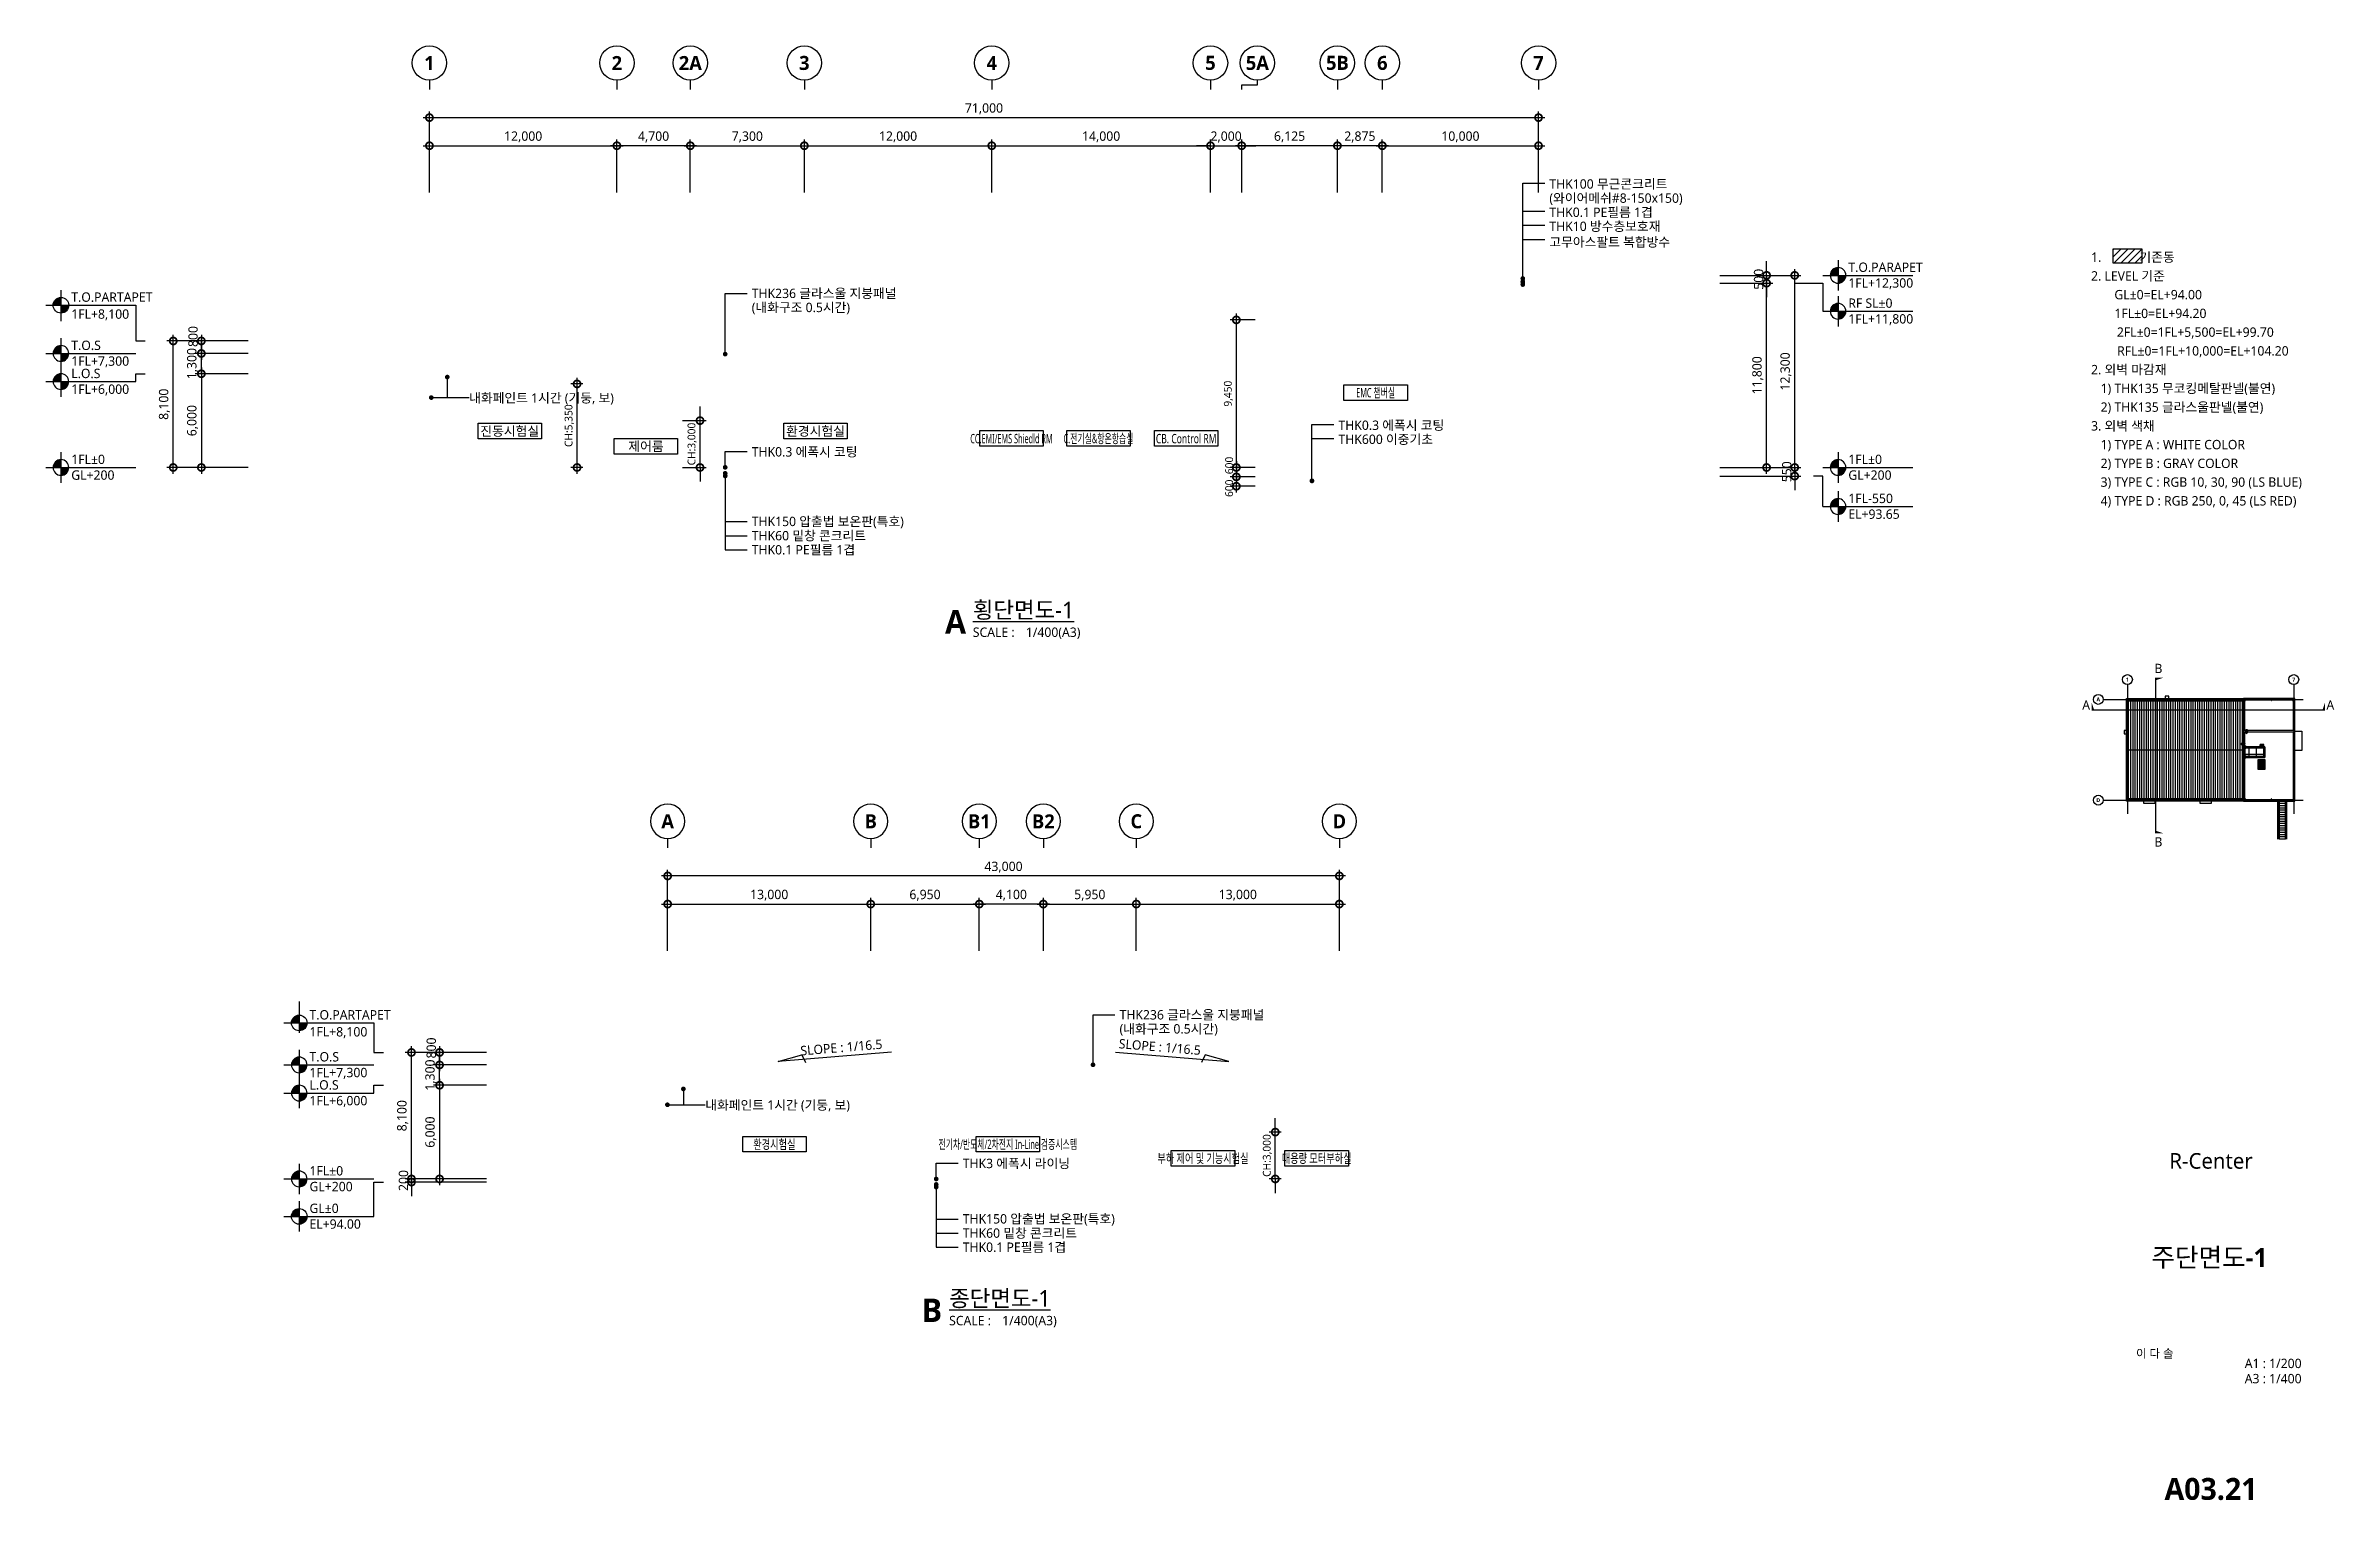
# Model space of a CAD drawing. Header units: millimetres. Extents: x 16690 to 499091, y 5875 to 101442.
# Drawn here: x 16690 to 163187, y 5875 to 98995 of the extents above; entities that cross this region are included whole.
import ezdxf
from ezdxf.enums import TextEntityAlignment as Align
from ezdxf.xclip import XClip

# ---------------------------------------------------------------- set-up
doc = ezdxf.new("R2010")
doc.units = ezdxf.units.MM
doc.header["$LTSCALE"] = 200
doc.header["$XCLIPFRAME"] = 0
for name, pattern in [('CEN-GAUN', [32.2, 30, -1, 0.2, -1]), ('HIDD', [1.05, 0.6, -0.45]), ('XR01-B21-EA-1-P$0$HID', [2.3, 1.5, -0.8])]:
    doc.linetypes.add(name, pattern=pattern)
doc.layers.get('DEFPOINTS').update_dxf_attribs({"color": 137})
for name, color, linetype in [('3TXT', 3, 'Continuous'), ('CAGE_LADDER', 8, 'Continuous'), ('CEN', 1, 'CEN-GAUN'), ('DIM', 7, 'Continuous'), ('DIM-INT', 7, 'Continuous'), ('ELE-3', 3, 'Continuous'), ('ELE-4', 4, 'Continuous'), ('ELE-5', 5, 'Continuous'), ('ELE-6', 6, 'Continuous'), ('ELE-7', 7, 'Continuous'), ('ELE-8', 8, 'Continuous'), ('ELE-9', 9, 'Continuous'), ('HAT', 8, 'Continuous'), ('R.D', 6, 'Continuous'), ('SYM', 6, 'Continuous'), ('SYM-BUB', 3, 'Continuous'), ('SYM-LEAD', 6, 'Continuous'), ('SYM-LEVEL', 7, 'Continuous'), ('TEXT', 3, 'Continuous'), ('TEXT-NOTE', 6, 'Continuous'), ('XR-SHEET$0$TITLE', 7, 'Continuous'), ('XR-SHEET$1$SHT', 5, 'Continuous'), ('XR-SHEET$1$TEXT', 3, 'Continuous')]:
    doc.layers.add(name, color=color, linetype=linetype)
doc.styles.add('$0$스타일1', font='malgun.ttf')
doc.styles.add('XR-SHEET$0$굴림체(옥산)', font='malgun.ttf')
doc.styles.add('맑은고딕B', font='malgunbd.ttf')
doc.styles.add('스타일1', font='malgun.ttf')
doc.dimstyles.new('CJA', dxfattribs={"dimscale": 300, "dimtxt": 2.7, "dimasz": 1, "dimexe": 2, "dimexo": 3, "dimgap": 1, "dimtad": 1, "dimdec": 0, "dimzin": 1, "dimdsep": 46, "dimlunit": 6, "dimtxsty": '$0$스타일1', "dimblk": 'CJDOT', "dimcen": 0.09, "dimdle": 1, "dimclrd": 256, "dimclre": 256, "dimclrt": 3, "dimadec": 0, "dimazin": 0, "dimtfac": 1, "dimtdec": 0, "dimtix": 1, "dimtmove": 2, "dimatfit": 3, "dimldrblk": 'CJDOT', "dimfxl": 1, "dimtolj": 1, "dimtzin": 1, "dimarcsym": 0})
doc.dimstyles.new('DIM-QD 1', dxfattribs={"dimtxt": 3, "dimasz": 1.5, "dimexe": 1, "dimexo": 0, "dimgap": 1, "dimtad": 1, "dimdec": 3, "dimdsep": 46, "dimlunit": 6, "dimtxsty": '$0$스타일1', "dimblk1": 'ARCHTICK', "dimblk2": 'ARCHTICK', "dimsah": 1, "dimcen": 0, "dimclrd": 256, "dimclre": 256, "dimclrt": 3, "dimazin": 2, "dimtfac": 1, "dimtdec": 3, "dimtix": 1, "dimtmove": 2, "dimatfit": 3, "dimldrblk": 'ARCHTICK', "dimfxl": 1, "dimtolj": 1, "dimtzin": 0, "dimarcsym": 0})

msp = doc.modelspace()

# ---------------------------------------------------------------- texts
at = {"layer": 'SYM', "style": '스타일1'}
for s, p in [('B', (151675.9, 58826.6)), ('A', (147056.7, 56491.6)), ('A', (162688.6, 56491.6)), ('B', (151675.9, 47721.9))]:
    msp.add_text(s, height=600, dxfattribs=at).set_placement(p)
at = {"layer": 'SYM-BUB', "color": 3, "style": '맑은고딕B'}
msp.add_attdef('5A', text='X', height=900, dxfattribs=at).set_placement((94250, 97894.9), align=Align.MIDDLE)
at = {"layer": 'SYM-LEVEL', "color": 3, "style": '스타일1'}
for tag, p, s in [('T.O.PARTAPET', (18321.2, 82604.2), '1층 바닥마감'), ('1FL+8,100', (18321.2, 81517.5), 'EL +100'), ('T.O.PARTAPET', (33571.2, 36652.9), '1층 바닥마감'), ('1FL+8,100', (33571.2, 35566.2), 'EL +100'), ('GL±0', (33571.2, 24264.7), '1층 바닥마감'), ('EL+94.00', (33571.2, 23258), 'EL +100')]:
    msp.add_attdef(tag, p, s, height=600, dxfattribs=at)
at = {"layer": 'TEXT', "color": 3, "style": '스타일1'}
for s, p in [('THK100 무근콘크리트', (112944, 89847.8)), ('(와이어메쉬#8-150x150)', (112944, 88940.5)), ('THK0.1 PE필름 1겹 ', (112944, 88037.2)), ('THK10 방수층보호재', (112944, 87137.2)), ('고무아스팔트 복합방수 ', (112944, 86129.6)), ('THK236 글라스울 지붕패널', (61882.6, 82842.9)), ('(내화구조 0.5시간)', (61882.6, 81942.9)), ('내화페인트 1시간 (기둥, 보)', (43792.6, 76149.1)), ('THK0.3 에폭시 코팅', (99442.6, 74400.9)), ('THK0.3 에폭시 코팅', (61882.6, 72698)), ('THK600 이중기초', (99442.6, 73500.9)), ('THK150 압출법 보온판(특호) ', (61882.6, 68240.9)), ('THK60 밑창 콘크리트 ', (61882.6, 67328.9)), ('THK0.1 PE필름 1겹 ', (61882.6, 66425.6)), ('THK236 글라스울 지붕패널', (85429.6, 36655.2)), ('(내화구조 0.5시간)', (85429.6, 35755.2)), ('내화페인트 1시간 (기둥, 보)', (58907.6, 30875.4)), ('THK3 에폭시 라이닝', (75390, 27138.3)), ('THK150 압출법 보온판(특호) ', (75390, 23591.2)), ('THK60 밑창 콘크리트 ', (75390, 22679.2)), ('THK0.1 PE필름 1겹 ', (75390, 21775.9))]:
    msp.add_text(s, height=600, dxfattribs=at).set_placement(p)
at = {"layer": 'TEXT', "style": '스타일1'}
msp.add_text('R-Center', height=1000, dxfattribs=at).set_placement((155300, 27600), align=Align.MIDDLE_CENTER)

# ---------------------------------------------------------------- blocks, each defined once
blk = doc.blocks.new('dwgtitle')
at = {"layer": 'SYM', "color": 3, "style": '스타일1'}
blk.add_text('SCALE :', height=4, dxfattribs=at).set_placement((12.25, -1.4))
at = {"layer": 'SYM', "color": 6, "style": '맑은고딕B'}
blk.add_attdef('A', text='', height=10, dxfattribs=at).set_placement((4.89, 5), align=Align.MIDDLE)
at = {"layer": 'SYM', "color": 3, "style": '스타일1'}
for tag, p, height in [('%%UTITLE', (12.25, 6.59), 7), ('1/100', (34.89, -1.4), 4)]:
    blk.add_attdef(tag, p, '', height=height, dxfattribs=at)
blk = doc.blocks.new('_DotSmall')
at = {"color": 0, "linetype": 'ByBlock', "const_width": 0.5}
blk.add_lwpolyline([(-0.0625, 0, 1), (0.0625, 0, 1)], format="xyb", close=True, dxfattribs=at)
blk = doc.blocks.new('*D16')
at = {"layer": 'DEFPOINTS', "color": 0, "transparency": 16777216}
for p in [(112250, 94395), (41250, 88995), (112250, 88995)]:
    blk.add_point(p, dxfattribs=at)
at = {"layer": 'DIM', "color": 7, "lineweight": -2, "transparency": 16777216}
for p, q in [((40850, 94395), (112650, 94395)), ((41250, 89595), (41250, 94795)), ((112250, 89595), (112250, 94795))]:
    blk.add_line(p, q, dxfattribs=at)
at = {"layer": 'DIM', "color": 7, "lineweight": -2, "transparency": 16777216, "xscale": 900, "yscale": 900, "zscale": 900, "rotation": 180}
blk.add_blockref('_DotSmall', (41250, 94395), dxfattribs=at)
at = {"layer": 'DIM', "color": 7, "lineweight": -2, "transparency": 16777216, "xscale": 900, "yscale": 900, "zscale": 900}
blk.add_blockref('_DotSmall', (112250, 94395), dxfattribs=at)
at = {"layer": 'DIM', "color": 3, "transparency": 16777216, "insert": (76750, 94957), "char_height": 600, "attachment_point": 5, "style": '스타일1'}
blk.add_mtext('\\A1;71,000', dxfattribs=at)
blk = doc.blocks.new('CJDOT')
blk.add_line((-2, 0), (2, 0))
at = {"const_width": 0.5}
blk.add_lwpolyline([(-0.25, 0, 1), (0.25, 0, 1)], format="xyb", close=True, dxfattribs=at)
blk = doc.blocks.new('*D17')
at = {"layer": 'DEFPOINTS', "color": 0, "transparency": 16777216}
for p in [(53250, 92595), (41250, 88995), (53250, 88995)]:
    blk.add_point(p, dxfattribs=at)
at = {"layer": 'DIM', "color": 7, "lineweight": -2, "transparency": 16777216}
for p, q in [((40850, 92595), (53650, 92595)), ((41250, 89595), (41250, 92995)), ((53250, 89595), (53250, 92995))]:
    blk.add_line(p, q, dxfattribs=at)
at = {"layer": 'DIM', "color": 7, "lineweight": -2, "transparency": 16777216, "xscale": 900, "yscale": 900, "zscale": 900, "rotation": 180}
blk.add_blockref('_DotSmall', (41250, 92595), dxfattribs=at)
at = {"layer": 'DIM', "color": 7, "lineweight": -2, "transparency": 16777216, "xscale": 900, "yscale": 900, "zscale": 900}
blk.add_blockref('_DotSmall', (53250, 92595), dxfattribs=at)
at = {"layer": 'DIM', "color": 3, "transparency": 16777216, "insert": (47250, 93157), "char_height": 600, "attachment_point": 5, "style": '스타일1'}
blk.add_mtext('\\A1;12,000', dxfattribs=at)
blk = doc.blocks.new('*D18')
at = {"layer": 'DEFPOINTS', "color": 0, "transparency": 16777216}
for p in [(77250, 92595), (65250, 88995), (77250, 88995)]:
    blk.add_point(p, dxfattribs=at)
at = {"layer": 'DIM', "color": 7, "lineweight": -2, "transparency": 16777216}
for p, q in [((64850, 92595), (77650, 92595)), ((65250, 89595), (65250, 92995)), ((77250, 89595), (77250, 92995))]:
    blk.add_line(p, q, dxfattribs=at)
at = {"layer": 'DIM', "color": 7, "lineweight": -2, "transparency": 16777216, "xscale": 900, "yscale": 900, "zscale": 900, "rotation": 180}
blk.add_blockref('_DotSmall', (65250, 92595), dxfattribs=at)
at = {"layer": 'DIM', "color": 7, "lineweight": -2, "transparency": 16777216, "xscale": 900, "yscale": 900, "zscale": 900}
blk.add_blockref('_DotSmall', (77250, 92595), dxfattribs=at)
at = {"layer": 'DIM', "color": 3, "transparency": 16777216, "insert": (71250, 93157), "char_height": 600, "attachment_point": 5, "style": '스타일1'}
blk.add_mtext('\\A1;12,000', dxfattribs=at)
blk = doc.blocks.new('*D19')
at = {"layer": 'DEFPOINTS', "color": 0, "transparency": 16777216}
for p in [(112250, 92595), (102250, 88995), (112250, 88995)]:
    blk.add_point(p, dxfattribs=at)
at = {"layer": 'DIM', "color": 7, "lineweight": -2, "transparency": 16777216}
for p, q in [((101850, 92595), (112650, 92595)), ((102250, 89595), (102250, 92995)), ((112250, 89595), (112250, 92995))]:
    blk.add_line(p, q, dxfattribs=at)
at = {"layer": 'DIM', "color": 7, "lineweight": -2, "transparency": 16777216, "xscale": 900, "yscale": 900, "zscale": 900, "rotation": 180}
blk.add_blockref('_DotSmall', (102250, 92595), dxfattribs=at)
at = {"layer": 'DIM', "color": 7, "lineweight": -2, "transparency": 16777216, "xscale": 900, "yscale": 900, "zscale": 900}
blk.add_blockref('_DotSmall', (112250, 92595), dxfattribs=at)
at = {"layer": 'DIM', "color": 3, "transparency": 16777216, "insert": (107250, 93157), "char_height": 600, "attachment_point": 5, "style": '스타일1'}
blk.add_mtext('\\A1;10,000', dxfattribs=at)
blk = doc.blocks.new('*D20')
at = {"layer": 'DEFPOINTS', "color": 0, "transparency": 16777216}
for p in [(91250, 92595), (77250, 88995), (91250, 88995)]:
    blk.add_point(p, dxfattribs=at)
at = {"layer": 'DIM', "color": 7, "lineweight": -2, "transparency": 16777216}
for p, q in [((76850, 92595), (91650, 92595)), ((77250, 89595), (77250, 92995)), ((91250, 89595), (91250, 92995))]:
    blk.add_line(p, q, dxfattribs=at)
at = {"layer": 'DIM', "color": 7, "lineweight": -2, "transparency": 16777216, "xscale": 900, "yscale": 900, "zscale": 900, "rotation": 180}
blk.add_blockref('_DotSmall', (77250, 92595), dxfattribs=at)
at = {"layer": 'DIM', "color": 7, "lineweight": -2, "transparency": 16777216, "xscale": 900, "yscale": 900, "zscale": 900}
blk.add_blockref('_DotSmall', (91250, 92595), dxfattribs=at)
at = {"layer": 'DIM', "color": 3, "transparency": 16777216, "insert": (84250, 93157), "char_height": 600, "attachment_point": 5, "style": '스타일1'}
blk.add_mtext('\\A1;14,000', dxfattribs=at)
blk = doc.blocks.new('*D21')
at = {"layer": 'DEFPOINTS', "color": 0, "transparency": 16777216}
for p in [(123250, 84295), (128650, 84295), (123250, 71995)]:
    blk.add_point(p, dxfattribs=at)
at = {"layer": 'DIM', "color": 7, "lineweight": -2, "transparency": 16777216}
for p, q in [((123850, 84295), (129050, 84295)), ((128650, 71595), (128650, 84695)), ((123850, 71995), (129050, 71995))]:
    blk.add_line(p, q, dxfattribs=at)
at = {"layer": 'DIM', "color": 7, "lineweight": -2, "transparency": 16777216, "xscale": 900, "yscale": 900, "zscale": 900}
for p, rotation in [((128650, 84295), 90), ((128650, 71995), 270)]:
    blk.add_blockref('_DotSmall', p, dxfattribs=dict(at, rotation=rotation))
at = {"layer": 'DIM', "color": 3, "transparency": 16777216, "insert": (128088, 78145), "char_height": 600, "attachment_point": 5, "rotation": 90, "style": '$0$스타일1'}
blk.add_mtext('\\A1;12,300', dxfattribs=at)
blk = doc.blocks.new('*D22')
at = {"layer": 'DEFPOINTS', "color": 0, "transparency": 16777216}
for p in [(123250, 84295), (123250, 83795), (126850, 83795)]:
    blk.add_point(p, dxfattribs=at)
at = {"layer": 'DIM', "color": 7, "lineweight": -2, "transparency": 16777216}
for p, q in [((126850, 84295), (126850, 85195)), ((123850, 84295), (127250, 84295)), ((123850, 83795), (127250, 83795)), ((126850, 84295), (126850, 83795)), ((126850, 83795), (126850, 82895))]:
    blk.add_line(p, q, dxfattribs=at)
at = {"layer": 'DIM', "color": 7, "lineweight": -2, "transparency": 16777216, "xscale": 900, "yscale": 900, "zscale": 900}
for p, rotation in [((126850, 84295), 270), ((126850, 83795), 90)]:
    blk.add_blockref('_DotSmall', p, dxfattribs=dict(at, rotation=rotation))
at = {"layer": 'DIM', "color": 3, "transparency": 16777216, "insert": (126340, 84045), "char_height": 600, "attachment_point": 5, "rotation": 90, "style": '$0$스타일1'}
blk.add_mtext('\\A1;500', dxfattribs=at)
blk = doc.blocks.new('*D23')
at = {"layer": 'DEFPOINTS', "color": 0, "transparency": 16777216}
for p in [(40100, 34544), (45500, 34544), (45500, 26444)]:
    blk.add_point(p, dxfattribs=at)
at = {"layer": 'DIM', "color": 7, "lineweight": -2, "transparency": 16777216}
for p, q in [((44900, 34544), (39700, 34544)), ((40100, 26044), (40100, 34944)), ((44900, 26444), (39700, 26444))]:
    blk.add_line(p, q, dxfattribs=at)
at = {"layer": 'DIM', "color": 7, "lineweight": -2, "transparency": 16777216, "xscale": 900, "yscale": 900, "zscale": 900}
for p, rotation in [((40100, 34544), 90), ((40100, 26444), 270)]:
    blk.add_blockref('_DotSmall', p, dxfattribs=dict(at, rotation=rotation))
at = {"layer": 'DIM', "color": 3, "transparency": 16777216, "insert": (39538, 30494), "char_height": 600, "attachment_point": 5, "rotation": 90, "style": '$0$스타일1'}
blk.add_mtext('\\A1;8,100', dxfattribs=at)
blk = doc.blocks.new('*D24')
at = {"layer": 'DEFPOINTS', "color": 0, "transparency": 16777216}
for p in [(45500, 32444), (41900, 26444), (45500, 26444)]:
    blk.add_point(p, dxfattribs=at)
at = {"layer": 'DIM', "color": 7, "lineweight": -2, "transparency": 16777216}
for p, q in [((44900, 32444), (41500, 32444)), ((41900, 32844), (41900, 26044)), ((44900, 26444), (41500, 26444))]:
    blk.add_line(p, q, dxfattribs=at)
at = {"layer": 'DIM', "color": 7, "lineweight": -2, "transparency": 16777216, "xscale": 900, "yscale": 900, "zscale": 900}
for p, rotation in [((41900, 32444), 90), ((41900, 26444), 270)]:
    blk.add_blockref('_DotSmall', p, dxfattribs=dict(at, rotation=rotation))
at = {"layer": 'DIM', "color": 3, "transparency": 16777216, "insert": (41340, 29444), "char_height": 600, "attachment_point": 5, "rotation": 90, "style": '$0$스타일1'}
blk.add_mtext('\\A1;6,000', dxfattribs=at)
blk = doc.blocks.new('*D25')
at = {"layer": 'DEFPOINTS', "color": 0, "transparency": 16777216}
for p in [(41900, 33744), (45500, 34544), (45500, 33744)]:
    blk.add_point(p, dxfattribs=at)
at = {"layer": 'DIM', "color": 7, "lineweight": -2, "transparency": 16777216}
for p, q in [((44900, 34544), (41500, 34544)), ((44900, 33744), (41500, 33744)), ((41900, 34944), (41900, 33344))]:
    blk.add_line(p, q, dxfattribs=at)
at = {"layer": 'DIM', "color": 7, "lineweight": -2, "transparency": 16777216, "xscale": 900, "yscale": 900, "zscale": 900}
for p, rotation in [((41900, 34544), 90), ((41900, 33744), 270)]:
    blk.add_blockref('_DotSmall', p, dxfattribs=dict(at, rotation=rotation))
at = {"layer": 'DIM', "color": 3, "transparency": 16777216, "insert": (41370, 34830), "char_height": 600, "attachment_point": 5, "rotation": 90, "style": '$0$스타일1'}
blk.add_mtext('\\A1;800', dxfattribs=at)
blk = doc.blocks.new('NEW_BUB')
at = {"layer": 'SYM-BUB', "color": 6}
blk.add_line((0, 3), (0, 0), dxfattribs=at)
blk.add_circle((0, 8.5), 5.5, dxfattribs=at)
at = {"layer": 'SYM-BUB', "color": 3, "style": '맑은고딕B'}
blk.add_attdef('X', text='', height=4.5, dxfattribs=at).set_placement((0, 8.5), align=Align.MIDDLE)
blk = doc.blocks.new('LEVEL1')
at = {"layer": 'SYM-LEVEL'}
h = blk.add_hatch(color=6, dxfattribs=at)
edge = h.paths.add_edge_path()
edge.add_ellipse((4.87, 0), major_axis=(1.77, 1.77), ratio=1, start_angle=405, end_angle=495)
edge.add_line((2.37, 0), (4.87, 0))
edge.add_line((4.87, 0), (4.87, 2.5))
edge = h.paths.add_edge_path()
edge.add_ellipse((4.87, 0), major_axis=(1.77, 1.77), ratio=1, start_angle=225, end_angle=315)
edge.add_line((7.37, 0), (4.87, 0))
edge.add_line((4.87, 0), (4.87, -2.5))
at = {"layer": 'SYM-LEVEL', "color": 6}
for p, q in [((0, 0), (9.74, 0)), ((4.87, 4.87), (4.87, -4.87)), ((9.07, 0), (28.8, 0))]:
    blk.add_line(p, q, dxfattribs=at)
blk.add_ellipse((4.87, 0), major_axis=(1.77, 1.77), ratio=1, start_param=5.497787, end_param=11.780972, dxfattribs=at)
at = {"layer": 'SYM-LEVEL', "color": 3, "style": '스타일1'}
for tag, p in [('1층-바닥마감', (8.16, 1.11)), ('EL-+100', (8.16, -3.93))]:
    blk.add_attdef(tag, p, '', height=3, dxfattribs=at)
blk = doc.blocks.new('*D13')
at = {"layer": 'DEFPOINTS', "color": 0, "transparency": 16777216}
for p in [(56500, 45844), (56500, 40444), (99500, 40444)]:
    blk.add_point(p, dxfattribs=at)
at = {"layer": 'DIM', "color": 7, "lineweight": -2, "transparency": 16777216}
for p, q in [((99900, 45844), (56100, 45844)), ((56500, 41044), (56500, 46244)), ((99500, 41044), (99500, 46244))]:
    blk.add_line(p, q, dxfattribs=at)
at = {"layer": 'DIM', "color": 7, "lineweight": -2, "transparency": 16777216, "xscale": 900, "yscale": 900, "zscale": 900, "rotation": 180}
blk.add_blockref('_DotSmall', (56500, 45844), dxfattribs=at)
at = {"layer": 'DIM', "color": 7, "lineweight": -2, "transparency": 16777216, "xscale": 900, "yscale": 900, "zscale": 900}
blk.add_blockref('_DotSmall', (99500, 45844), dxfattribs=at)
at = {"layer": 'DIM', "color": 3, "transparency": 16777216, "insert": (78000, 46404), "char_height": 600, "attachment_point": 5, "style": '$0$스타일1'}
blk.add_mtext('\\A1;43,000', dxfattribs=at)
blk = doc.blocks.new('*D14')
at = {"layer": 'DEFPOINTS', "color": 0, "transparency": 16777216}
for p in [(69500, 44044), (56500, 40444), (69500, 40444)]:
    blk.add_point(p, dxfattribs=at)
at = {"layer": 'DIM', "color": 7, "lineweight": -2, "transparency": 16777216}
for p, q in [((56100, 44044), (69900, 44044)), ((56500, 41044), (56500, 44444)), ((69500, 41044), (69500, 44444))]:
    blk.add_line(p, q, dxfattribs=at)
at = {"layer": 'DIM', "color": 7, "lineweight": -2, "transparency": 16777216, "xscale": 900, "yscale": 900, "zscale": 900, "rotation": 180}
blk.add_blockref('_DotSmall', (56500, 44044), dxfattribs=at)
at = {"layer": 'DIM', "color": 7, "lineweight": -2, "transparency": 16777216, "xscale": 900, "yscale": 900, "zscale": 900}
blk.add_blockref('_DotSmall', (69500, 44044), dxfattribs=at)
at = {"layer": 'DIM', "color": 3, "transparency": 16777216, "insert": (63000, 44606), "char_height": 600, "attachment_point": 5, "style": '$0$스타일1'}
blk.add_mtext('\\A1;13,000', dxfattribs=at)
blk = doc.blocks.new('*D15')
at = {"layer": 'DEFPOINTS', "color": 0, "transparency": 16777216}
for p in [(99500, 44044), (86500, 40444), (99500, 40444)]:
    blk.add_point(p, dxfattribs=at)
at = {"layer": 'DIM', "color": 7, "lineweight": -2, "transparency": 16777216}
for p, q in [((86100, 44044), (99900, 44044)), ((86500, 41044), (86500, 44444)), ((99500, 41044), (99500, 44444))]:
    blk.add_line(p, q, dxfattribs=at)
at = {"layer": 'DIM', "color": 7, "lineweight": -2, "transparency": 16777216, "xscale": 900, "yscale": 900, "zscale": 900, "rotation": 180}
blk.add_blockref('_DotSmall', (86500, 44044), dxfattribs=at)
at = {"layer": 'DIM', "color": 7, "lineweight": -2, "transparency": 16777216, "xscale": 900, "yscale": 900, "zscale": 900}
blk.add_blockref('_DotSmall', (99500, 44044), dxfattribs=at)
at = {"layer": 'DIM', "color": 3, "transparency": 16777216, "insert": (93000, 44606), "char_height": 600, "attachment_point": 5, "style": '$0$스타일1'}
blk.add_mtext('\\A1;13,000', dxfattribs=at)
blk = doc.blocks.new('*D44')
at = {"layer": 'DEFPOINTS', "color": 0, "transparency": 16777216}
for p in [(92905, 81445), (94705, 81445), (94705, 71995)]:
    blk.add_point(p, dxfattribs=at)
at = {"layer": 'DIM-INT', "color": 7, "lineweight": -2, "transparency": 16777216}
for p, q in [((94105, 81445), (92505, 81445)), ((92905, 71595), (92905, 81845)), ((94105, 71995), (92505, 71995))]:
    blk.add_line(p, q, dxfattribs=at)
at = {"layer": 'DIM-INT', "color": 7, "lineweight": -2, "transparency": 16777216, "xscale": 900, "yscale": 900, "zscale": 900}
for p, rotation in [((92905, 81445), 90), ((92905, 71995), 270)]:
    blk.add_blockref('_DotSmall', p, dxfattribs=dict(at, rotation=rotation))
at = {"layer": 'DIM-INT', "color": 3, "transparency": 16777216, "insert": (92405, 76720), "char_height": 500, "attachment_point": 5, "rotation": 90, "style": '스타일1'}
blk.add_mtext('\\A1;9,450', dxfattribs=at)
blk = doc.blocks.new('room-1')
at = {"layer": 'TEXT-NOTE', "color": 6}
for p, q in [((0, 5), (20.29, 5)), ((0, 0), (0, 5)), ((20.29, 0), (0, 0)), ((20.29, 5), (20.29, 0))]:
    blk.add_line(p, q, dxfattribs=at)
at = {"layer": 'TEXT-NOTE', "color": 3, "style": '스타일1'}
blk.add_attdef('실명', text='', height=3, dxfattribs=at).set_placement((10.15, 2.59), align=Align.MIDDLE)
blk = doc.blocks.new('XR-TITLE')
at = {"layer": 'XR-SHEET$0$TITLE', "true_color": 0x000000, "style": 'XR-SHEET$0$굴림체(옥산)'}
for tag, height, p in [('동명칭', 6, (776.77, -457.26)), ('SCALE-A1', 3, (797.5, -522)), ('SCALE-A3', 3, (797.5, -527)), ('DATA', 3, (797.5, -540))]:
    blk.add_attdef(tag, text='', height=height, dxfattribs=at).set_placement(p, align=Align.MIDDLE)
for tag, height, p in [('TITLE1', 6, (776.5, -479.4)), ('TITLE4', 6, (776.5, -484.39)), ('TITLE2', 6, (776.5, -489)), ('TITLE5', 6, (776.5, -493.99)), ('TITLE3', 6, (776.5, -498.7)), ('NAME-1', 3, (760.16, -517.5)), ('NAME-2', 3, (760.16, -526.5)), ('A0.00', 7, (776.5, -561))]:
    blk.add_attdef(tag, text='', height=height, dxfattribs=at).set_placement(p, align=Align.MIDDLE_CENTER)
blk = doc.blocks.new('*D71')
at = {"layer": 'DEFPOINTS', "color": 0, "transparency": 16777216}
for p in [(94705, 71995), (92905, 71395), (94705, 71395)]:
    blk.add_point(p, dxfattribs=at)
at = {"layer": 'DIM-INT', "color": 7, "lineweight": -2, "transparency": 16777216}
for p, q in [((94105, 71995), (92505, 71995)), ((92905, 72395), (92905, 70995)), ((94105, 71395), (92505, 71395))]:
    blk.add_line(p, q, dxfattribs=at)
at = {"layer": 'DIM-INT', "color": 7, "lineweight": -2, "transparency": 16777216, "xscale": 900, "yscale": 900, "zscale": 900}
for p, rotation in [((92905, 71995), 90), ((92905, 71395), 270)]:
    blk.add_blockref('_DotSmall', p, dxfattribs=dict(at, rotation=rotation))
at = {"layer": 'DIM-INT', "color": 3, "transparency": 16777216, "insert": (92447, 72125), "char_height": 500, "attachment_point": 5, "rotation": 90, "style": '스타일1'}
blk.add_mtext('\\A1;600', dxfattribs=at)
blk = doc.blocks.new('*D72')
at = {"layer": 'DEFPOINTS', "color": 0, "transparency": 16777216}
for p in [(92905, 71395), (94705, 71395), (94705, 70795)]:
    blk.add_point(p, dxfattribs=at)
at = {"layer": 'DIM-INT', "color": 7, "lineweight": -2, "transparency": 16777216}
for p, q in [((92905, 70395), (92905, 71795)), ((94105, 71395), (92505, 71395)), ((94105, 70795), (92505, 70795))]:
    blk.add_line(p, q, dxfattribs=at)
at = {"layer": 'DIM-INT', "color": 7, "lineweight": -2, "transparency": 16777216, "xscale": 900, "yscale": 900, "zscale": 900}
for p, rotation in [((92905, 71395), 90), ((92905, 70795), 270)]:
    blk.add_blockref('_DotSmall', p, dxfattribs=dict(at, rotation=rotation))
at = {"layer": 'DIM-INT', "color": 3, "transparency": 16777216, "insert": (92447, 70665), "char_height": 500, "attachment_point": 5, "rotation": 90, "style": '스타일1'}
blk.add_mtext('\\A1;600', dxfattribs=at)
blk = doc.blocks.new('*D75')
at = {"layer": 'DEFPOINTS', "color": 0, "transparency": 16777216}
for p in [(50701, 77345), (51673, 77345), (51673, 71995)]:
    blk.add_point(p, dxfattribs=at)
at = {"layer": 'DIM-INT', "color": 7, "lineweight": -2, "transparency": 16777216}
for p, q in [((50701, 71595), (50701, 77745)), ((51073, 77345), (50301, 77345)), ((51073, 71995), (50301, 71995))]:
    blk.add_line(p, q, dxfattribs=at)
at = {"layer": 'DIM-INT', "color": 7, "lineweight": -2, "transparency": 16777216, "xscale": 900, "yscale": 900, "zscale": 900}
for p, rotation in [((50701, 77345), 90), ((50701, 71995), 270)]:
    blk.add_blockref('_DotSmall', p, dxfattribs=dict(at, rotation=rotation))
at = {"layer": 'DIM-INT', "color": 3, "transparency": 16777216, "insert": (50201, 74670), "char_height": 500, "attachment_point": 5, "rotation": 90, "style": '스타일1'}
blk.add_mtext('\\A1;CH:5,350', dxfattribs=at)
blk = doc.blocks.new('*D76')
at = {"layer": 'DEFPOINTS', "color": 0, "transparency": 16777216}
for p in [(95398, 29444), (96370, 29444), (96370, 26444)]:
    blk.add_point(p, dxfattribs=at)
at = {"layer": 'DIM-INT', "color": 7, "lineweight": -2, "transparency": 16777216}
for p, q in [((95770, 29444), (94998, 29444)), ((95398, 29444), (95398, 30344)), ((95398, 26444), (95398, 29444)), ((95770, 26444), (94998, 26444)), ((95398, 26444), (95398, 25544))]:
    blk.add_line(p, q, dxfattribs=at)
at = {"layer": 'DIM-INT', "color": 7, "lineweight": -2, "transparency": 16777216, "xscale": 900, "yscale": 900, "zscale": 900}
for p, rotation in [((95398, 29444), 270), ((95398, 26444), 90)]:
    blk.add_blockref('_DotSmall', p, dxfattribs=dict(at, rotation=rotation))
at = {"layer": 'DIM-INT', "color": 3, "transparency": 16777216, "insert": (94898, 27944), "char_height": 500, "attachment_point": 5, "rotation": 90, "style": '스타일1'}
blk.add_mtext('\\A1;CH:3,000', dxfattribs=at)
blk = doc.blocks.new('*D79')
at = {"layer": 'DEFPOINTS', "color": 0, "transparency": 16777216}
for p in [(56859, 74995), (58571, 74995), (56859, 71995)]:
    blk.add_point(p, dxfattribs=at)
at = {"layer": 'DIM-INT', "color": 7, "lineweight": -2, "transparency": 16777216}
for p, q in [((57459, 74995), (58971, 74995)), ((58571, 74995), (58571, 75895)), ((58571, 71995), (58571, 74995)), ((57459, 71995), (58971, 71995)), ((58571, 71995), (58571, 71095))]:
    blk.add_line(p, q, dxfattribs=at)
at = {"layer": 'DIM-INT', "color": 7, "lineweight": -2, "transparency": 16777216, "xscale": 900, "yscale": 900, "zscale": 900}
for p, rotation in [((58571, 74995), 270), ((58571, 71995), 90)]:
    blk.add_blockref('_DotSmall', p, dxfattribs=dict(at, rotation=rotation))
at = {"layer": 'DIM-INT', "color": 3, "transparency": 16777216, "insert": (58071, 73495), "char_height": 500, "attachment_point": 5, "rotation": 90, "style": '스타일1'}
blk.add_mtext('\\A1;CH:3,000', dxfattribs=at)
blk = doc.blocks.new('*D80')
at = {"layer": 'DEFPOINTS', "color": 0, "transparency": 16777216}
for p in [(123250, 83795), (126850, 83795), (123250, 71995)]:
    blk.add_point(p, dxfattribs=at)
at = {"layer": 'DIM', "color": 7, "lineweight": -2, "transparency": 16777216}
for p, q in [((123850, 83795), (127250, 83795)), ((126850, 71595), (126850, 84195)), ((123850, 71995), (127250, 71995))]:
    blk.add_line(p, q, dxfattribs=at)
at = {"layer": 'DIM', "color": 7, "lineweight": -2, "transparency": 16777216, "xscale": 900, "yscale": 900, "zscale": 900}
for p, rotation in [((126850, 83795), 90), ((126850, 71995), 270)]:
    blk.add_blockref('_DotSmall', p, dxfattribs=dict(at, rotation=rotation))
at = {"layer": 'DIM', "color": 3, "transparency": 16777216, "insert": (126288, 77895), "char_height": 600, "attachment_point": 5, "rotation": 90, "style": '$0$스타일1'}
blk.add_mtext('\\A1;11,800', dxfattribs=at)
blk = doc.blocks.new('_ARCHTICK')
at = {"color": 0, "linetype": 'ByBlock', "const_width": 0.15}
blk.add_lwpolyline([(-0.5, -0.5), (0.5, 0.5)], dxfattribs=at)
blk = doc.blocks.new('*D81')
at = {"layer": 'DEFPOINTS', "color": 0, "transparency": 16777216}
for p in [(41900, 33744), (45500, 33744), (45500, 32444)]:
    blk.add_point(p, dxfattribs=at)
at = {"layer": 'DIM', "color": 7, "lineweight": -2, "transparency": 16777216}
for p, q in [((44900, 33744), (41500, 33744)), ((41900, 33744), (41900, 34644)), ((41900, 32444), (41900, 33744)), ((44900, 32444), (41500, 32444)), ((41900, 32444), (41900, 31544))]:
    blk.add_line(p, q, dxfattribs=at)
at = {"layer": 'DIM', "color": 7, "lineweight": -2, "transparency": 16777216, "xscale": 900, "yscale": 900, "zscale": 900}
for p, rotation in [((41900, 33744), 270), ((41900, 32444), 90)]:
    blk.add_blockref('_DotSmall', p, dxfattribs=dict(at, rotation=rotation))
at = {"layer": 'DIM', "color": 3, "transparency": 16777216, "insert": (41338, 33094), "char_height": 600, "attachment_point": 5, "rotation": 90, "style": '$0$스타일1'}
blk.add_mtext('\\A1;1,300', dxfattribs=at)
blk = doc.blocks.new('*D82')
at = {"layer": 'DEFPOINTS', "color": 0, "transparency": 16777216}
for p in [(45500, 26444), (40100, 26244), (45500, 26244)]:
    blk.add_point(p, dxfattribs=at)
at = {"layer": 'DIM', "color": 7, "lineweight": -2, "transparency": 16777216}
for p, q in [((44900, 26444), (39700, 26444)), ((40100, 26444), (40100, 27344)), ((40100, 26444), (40100, 26244)), ((44900, 26244), (39700, 26244)), ((40100, 26244), (40100, 25344))]:
    blk.add_line(p, q, dxfattribs=at)
at = {"layer": 'DIM', "color": 7, "lineweight": -2, "transparency": 16777216, "xscale": 900, "yscale": 900, "zscale": 900}
for p, rotation in [((40100, 26444), 270), ((40100, 26244), 90)]:
    blk.add_blockref('_DotSmall', p, dxfattribs=dict(at, rotation=rotation))
at = {"layer": 'DIM', "color": 3, "transparency": 16777216, "insert": (39590, 26344), "char_height": 600, "attachment_point": 5, "rotation": 90, "style": '$0$스타일1'}
blk.add_mtext('\\A1;200', dxfattribs=at)
blk = doc.blocks.new('*D84')
at = {"layer": 'DEFPOINTS', "color": 0, "transparency": 16777216}
for p in [(24850, 80095), (30250, 80095), (30250, 71995)]:
    blk.add_point(p, dxfattribs=at)
at = {"layer": 'DIM', "color": 7, "lineweight": -2, "transparency": 16777216}
for p, q in [((29650, 80095), (24450, 80095)), ((24850, 71595), (24850, 80495)), ((29650, 71995), (24450, 71995))]:
    blk.add_line(p, q, dxfattribs=at)
at = {"layer": 'DIM', "color": 7, "lineweight": -2, "transparency": 16777216, "xscale": 900, "yscale": 900, "zscale": 900}
for p, rotation in [((24850, 80095), 90), ((24850, 71995), 270)]:
    blk.add_blockref('_DotSmall', p, dxfattribs=dict(at, rotation=rotation))
at = {"layer": 'DIM', "color": 3, "transparency": 16777216, "insert": (24288, 76045), "char_height": 600, "attachment_point": 5, "rotation": 90, "style": '$0$스타일1'}
blk.add_mtext('\\A1;8,100', dxfattribs=at)
blk = doc.blocks.new('*D85')
at = {"layer": 'DEFPOINTS', "color": 0, "transparency": 16777216}
for p in [(30250, 77995), (26650, 71995), (30250, 71995)]:
    blk.add_point(p, dxfattribs=at)
at = {"layer": 'DIM', "color": 7, "lineweight": -2, "transparency": 16777216}
for p, q in [((29650, 77995), (26250, 77995)), ((26650, 78395), (26650, 71595)), ((29650, 71995), (26250, 71995))]:
    blk.add_line(p, q, dxfattribs=at)
at = {"layer": 'DIM', "color": 7, "lineweight": -2, "transparency": 16777216, "xscale": 900, "yscale": 900, "zscale": 900}
for p, rotation in [((26650, 77995), 90), ((26650, 71995), 270)]:
    blk.add_blockref('_DotSmall', p, dxfattribs=dict(at, rotation=rotation))
at = {"layer": 'DIM', "color": 3, "transparency": 16777216, "insert": (26090, 74995), "char_height": 600, "attachment_point": 5, "rotation": 90, "style": '$0$스타일1'}
blk.add_mtext('\\A1;6,000', dxfattribs=at)
blk = doc.blocks.new('*D86')
at = {"layer": 'DEFPOINTS', "color": 0, "transparency": 16777216}
for p in [(26650, 79295), (30250, 80095), (30250, 79295)]:
    blk.add_point(p, dxfattribs=at)
at = {"layer": 'DIM', "color": 7, "lineweight": -2, "transparency": 16777216}
for p, q in [((29650, 80095), (26250, 80095)), ((29650, 79295), (26250, 79295)), ((26650, 80495), (26650, 78895))]:
    blk.add_line(p, q, dxfattribs=at)
at = {"layer": 'DIM', "color": 7, "lineweight": -2, "transparency": 16777216, "xscale": 900, "yscale": 900, "zscale": 900}
for p, rotation in [((26650, 80095), 90), ((26650, 79295), 270)]:
    blk.add_blockref('_DotSmall', p, dxfattribs=dict(at, rotation=rotation))
at = {"layer": 'DIM', "color": 3, "transparency": 16777216, "insert": (26120, 80381), "char_height": 600, "attachment_point": 5, "rotation": 90, "style": '$0$스타일1'}
blk.add_mtext('\\A1;800', dxfattribs=at)
blk = doc.blocks.new('*D83')
at = {"layer": 'DEFPOINTS', "color": 0, "transparency": 16777216}
for p in [(26650, 79295), (30250, 79295), (30250, 77995)]:
    blk.add_point(p, dxfattribs=at)
at = {"layer": 'DIM', "color": 7, "lineweight": -2, "transparency": 16777216}
for p, q in [((29650, 79295), (26250, 79295)), ((26650, 79295), (26650, 80195)), ((26650, 77995), (26650, 79295)), ((29650, 77995), (26250, 77995)), ((26650, 77995), (26650, 77095))]:
    blk.add_line(p, q, dxfattribs=at)
at = {"layer": 'DIM', "color": 7, "lineweight": -2, "transparency": 16777216, "xscale": 900, "yscale": 900, "zscale": 900}
for p, rotation in [((26650, 79295), 270), ((26650, 77995), 90)]:
    blk.add_blockref('_DotSmall', p, dxfattribs=dict(at, rotation=rotation))
at = {"layer": 'DIM', "color": 3, "transparency": 16777216, "insert": (26088, 78645), "char_height": 600, "attachment_point": 5, "rotation": 90, "style": '$0$스타일1'}
blk.add_mtext('\\A1;1,300', dxfattribs=at)
blk = doc.blocks.new('*D87')
at = {"layer": 'DEFPOINTS', "color": 0, "transparency": 16777216}
for p in [(123250, 71995), (123250, 71445), (128650, 71445)]:
    blk.add_point(p, dxfattribs=at)
at = {"layer": 'DIM', "color": 7, "lineweight": -2, "transparency": 16777216}
for p, q in [((123850, 71995), (129050, 71995)), ((128650, 71995), (128650, 72895)), ((128650, 71995), (128650, 71445)), ((123850, 71445), (129050, 71445)), ((128650, 71445), (128650, 70545))]:
    blk.add_line(p, q, dxfattribs=at)
at = {"layer": 'DIM', "color": 7, "lineweight": -2, "transparency": 16777216, "xscale": 900, "yscale": 900, "zscale": 900}
for p, rotation in [((128650, 71995), 270), ((128650, 71445), 90)]:
    blk.add_blockref('_DotSmall', p, dxfattribs=dict(at, rotation=rotation))
at = {"layer": 'DIM', "color": 3, "transparency": 16777216, "insert": (128140, 71720), "char_height": 600, "attachment_point": 5, "rotation": 90, "style": '$0$스타일1'}
blk.add_mtext('\\A1;550', dxfattribs=at)
blk = doc.blocks.new('SLOPE22')
at = {"layer": 'SYM-LEVEL', "color": 6}
blk.add_lwpolyline([(-36.41, 0), (0, 0), (-7.75, 1.5), (-8.7, -1)], dxfattribs=at)
at = {"layer": 'SYM-LEVEL', "color": 3, "style": '스타일1'}
blk.add_attdef('SLOPE:1/100', text='', height=3, dxfattribs=at).set_placement((-9.25, 1.33), align=Align.RIGHT)
blk = doc.blocks.new('CAGE_RADDER')
at = {"layer": 'CAGE_LADDER'}
h = blk.add_hatch(dxfattribs=at)
h.set_pattern_fill('GRATE', color=256, scale=100, angle=90, style=0)
h.set_pattern_definition([(90, (814.94, 130.295), (-79.375, -2e-14), []), (180, (814.94, 130.3), (5e-14, -317.5), [])])
h.paths.add_polyline_path([(0, -382), (0, 326), (500, 326), (500, -382)])
for p, q in [((-801, 258), (-802, 263)), ((-761, 270), (-763, 276)), ((-118, 278), (-693, 278)), ((-118, 272), (-693, 272)), ((-526, 278), (-526, 283)), ((-526, 283), (-485, 283)), ((-485, 283), (-485, 278)), ((-157, 272), (-157, -322)), ((-141, 272), (-141, -322)), ((-118, 278), (-118, 272)), ((610, 326), (-97, 326)), ((-97, 326), (-97, 272)), ((610, 272), (-97, 272)), ((0, 214), (0, 268)), ((0, 268), (0, 214)), ((610, 326), (610, 272)), ((-995, -5), (-1001, -5)), ((-995, -46), (-1001, -46)), ((-801, -308), (-802, -314)), ((-761, -321), (-763, -326)), ((-118, -322), (-693, -322)), ((-688, -328), (-693, -328)), ((-626, -328), (-688, -328)), ((-626, -328), (-118, -328)), ((-526, -334), (-526, -328)), ((-485, -334), (-526, -334)), ((-485, -328), (-485, -334)), ((-118, -328), (-118, -322)), ((610, -328), (-97, -328)), ((-97, -382), (-97, -328)), ((610, -382), (-97, -382)), ((0, -268), (0, -214)), ((0, -214), (0, -268)), ((610, -382), (610, -328))]:
    blk.add_line(p, q, dxfattribs=at)
at = {"layer": 'CAGE_LADDER', "linetype": 'XR01-B21-EA-1-P$0$HID'}
for p, q in [((610, 277), (-97, 277)), ((610, -334), (-97, -334))]:
    blk.add_line(p, q, dxfattribs=at)
at = {"layer": 'CAGE_LADDER'}
for points in [[(-97, 278), (-97, 330), (-99, 330, 0.4142136), (-102, 326), (-102, 290, -0.4142136), (-109, 283), (-198, 283, 0.4142136), (-201, 280), (-201, 278)], [(-97, -328), (-97, -380), (-99, -380, -0.4142136), (-102, -377), (-102, -340, 0.4142136), (-109, -334), (-198, -334, -0.4142136), (-201, -331), (-201, -328)]]:
    blk.add_lwpolyline(points, format="xyb", close=True, dxfattribs=at)
blk.add_lwpolyline([(500, 326), (0, 326), (0, -382), (500, -382)], close=True, dxfattribs=at)
for centre, radius, start, end in [((-693, -25), 303, 89.984191, 269.984191), ((-693, -25), 297, 89.984191, 269.984191), ((-686, -39), 324, 103.699797, 111.040763), ((-678, -25), 323, 176.324674, 183.675326), ((-686, -11), 324, 248.959237, 256.300203)]:
    blk.add_arc(centre, radius, start, end, dxfattribs=at)
blk = doc.blocks.new('%%P150RD')
at = {"layer": 'R.D', "color": 1}
for p, q in [((-175, 0), (175, 0)), ((0, 175), (0, -175))]:
    blk.add_line(p, q, dxfattribs=at)
at = {"layer": 'R.D'}
blk.add_circle((0, 0), 75, dxfattribs=at)
blk = doc.blocks.new('A$C34F20437')
at = {"layer": 'CEN'}
for points in [[(-150, 0), (150, 0)], [(0, -150), (0, 150)]]:
    blk.add_lwpolyline(points, dxfattribs=at)
at = {"layer": 'ELE-7'}
blk.add_circle((0, 0), 37.5, dxfattribs=at)
at = {"layer": 'ELE-8'}
blk.add_circle((0, 0), 87.5, dxfattribs=at)
blk = doc.blocks.new('xr-key')
at = {"layer": 'HAT'}
h = blk.add_hatch(dxfattribs=at)
h.set_pattern_fill('LINE', color=251, scale=300, angle=90)
h.set_pattern_definition([(90, (-383837.6, -452418.9), (-952.5, 6e-14), [])])
h.paths.add_polyline_path([(22700, 31500), (9400, 31500), (9400, 23000), (22700, 23000)])
h.paths.add_polyline_path([(34200, 31500), (22700, 31500), (22700, 23000), (34200, 23000)])
h.paths.add_polyline_path([(45700, 31500), (34200, 31500), (34200, 23000), (45700, 23000)])
h.paths.add_polyline_path([(58700, 31500), (45700, 31500), (45700, 23000), (58700, 23000)])
h.paths.add_polyline_path([(22700, 40000), (9400, 40000), (9400, 31500), (22700, 31500)])
h.paths.add_polyline_path([(34200, 40000), (22700, 40000), (22700, 31500), (34200, 31500)])
h.paths.add_polyline_path([(45700, 40000), (34200, 40000), (34200, 31500), (45700, 31500)])
h.paths.add_polyline_path([(58700, 40000), (45700, 40000), (45700, 31500), (58700, 31500)])
h.paths.add_polyline_path([(22700, 52350), (9400, 52350), (9400, 40000), (22700, 40000)])
h.paths.add_polyline_path([(58700, 52350), (45700, 52350), (45700, 40000), (58700, 40000)])
h.paths.add_polyline_path([(45700, 52350), (34200, 52350), (34200, 40000), (45700, 40000)])
h.paths.add_polyline_path([(34200, 52350), (22700, 52350), (22700, 40000), (34200, 40000)])
h.paths.add_polyline_path([(22700, 10650), (34200, 10650), (34200, 23000), (22700, 23000)])
h.paths.add_polyline_path([(9400, 10650), (22700, 10650), (22700, 23000), (9400, 23000)])
h.paths.add_polyline_path([(45700, 10650), (58700, 10650), (58700, 23000), (45700, 23000)])
h.paths.add_polyline_path([(34200, 10650), (45700, 10650), (45700, 23000), (34200, 23000)])
h = blk.add_hatch(dxfattribs=at)
h.set_pattern_fill('ANSI37', color=251, scale=1000, angle=45)
h.set_pattern_definition([(90, (67300, 30512.5), (-3175, 0), []), (180, (67300, 30512.5), (-2e-13, -3175), [])])
h.paths.add_polyline_path([(59400, 28700), (67300, 28700), (67300, 32325), (59400, 32325)])
h = blk.add_hatch(dxfattribs=at)
h.set_pattern_fill('_USER', color=251, scale=500, angle=-90, pattern_type=0)
h.set_pattern_definition([(270, (67350, 33825), (500, -9e-14), [])])
h.paths.add_polyline_path([(67350, 33825), (67350, 32825), (65850, 32825), (65850, 33825)])
h = blk.add_hatch(dxfattribs=at)
h.set_pattern_fill('_USER', color=251, scale=200, pattern_type=0)
h.set_pattern_definition([(0, (-536900, -32900), (0, 200), [])])
h.paths.add_polyline_path([(67600, 27175), (67600, 23300), (65200, 23300), (65200, 27175)])
h = blk.add_hatch(dxfattribs=at)
h.set_pattern_fill('_USER', color=251, scale=950, pattern_type=0)
h.set_pattern_definition([(0, (-368700, -32900), (0, 950), [])])
h.paths.add_polyline_path([(74000, 9565), (74000, -18460), (76700, -18460), (76700, 9565)])
at = {"layer": 'ELE-3', "color": 251}
for p, q in [((59200, 52800), (59200, 39825)), ((59200, 39215), (59200, 32825)), ((59200, 28200), (59200, 10200))]:
    blk.add_line(p, q, dxfattribs=at)
blk.add_lwpolyline([(58700, 9565), (80635, 9565), (80635, 53435), (58700, 53435)], close=True, dxfattribs=at)
for points in [[(59200, 52800), (80000, 52800), (80000, 39825)], [(58700, 39215), (80635, 39215)], [(59200, 39825), (80000, 39825)], [(80000, 39215), (80000, 10200), (59200, 10200)]]:
    blk.add_lwpolyline(points, dxfattribs=at)
at = {"layer": 'ELE-4', "color": 251}
blk.add_line((9400, 31500), (58700, 31500), dxfattribs=at)
for points in [[(58700, 9565), (8765, 9565), (8765, 53435), (58700, 53435)], [(58700, 10200), (9400, 10200), (9400, 52800), (58700, 52800)]]:
    blk.add_lwpolyline(points, dxfattribs=at)
for points in [[(58900, 32825), (67800, 32825), (67800, 28200), (58900, 28200)], [(59400, 32325), (67300, 32325), (67300, 28700), (59400, 28700)], [(67600, 27175), (67600, 23300), (65200, 23300), (65200, 27175)]]:
    blk.add_lwpolyline(points, close=True, dxfattribs=at)
at = {"layer": 'ELE-5', "color": 251}
for p, q in [((9400, 52350), (58700, 52350)), ((9400, 10650), (58700, 10650)), ((74000, 9565), (74000, -18460))]:
    blk.add_line(p, q, dxfattribs=at)
at = {"layer": 'ELE-6', "color": 251}
for p, q in [((73200, 9565), (73200, -18460)), ((73700, 9565), (73700, -18460)), ((76700, -18460), (76700, 9565)), ((77200, -18460), (77200, 9565))]:
    blk.add_line(p, q, dxfattribs=at)
blk.add_lwpolyline([(66100, 32825), (58900, 32825), (58900, 28200), (67800, 28200), (67800, 32825), (67100, 32825)], dxfattribs=at)
at = {"layer": 'ELE-7', "color": 251}
blk.add_lwpolyline([(67350, 32825), (67350, 33825), (65850, 33825), (65850, 32825)], dxfattribs=at)
at = {"layer": 'ELE-8', "color": 251}
for points in [[(26850, 53435), (26850, 54335), (25350, 54335), (25350, 53435)], [(8765, 39750), (7865, 39750), (7865, 38250), (8765, 38250)], [(80635, 39400), (83635, 39400), (83635, 31200), (80615, 31200)], [(16100, 9565), (16100, 8665), (21100, 8665), (21100, 9565)], [(40100, 9565), (40100, 8665), (45100, 8665), (45100, 9565)]]:
    blk.add_lwpolyline(points, dxfattribs=at)
at = {"layer": 'ELE-8', "color": 251, "linetype": 'HIDD'}
for points in [[(59581, 32200), (59581, 33000)], [(59656, 32200), (59656, 33000)], [(59581, 28825), (59581, 28025)], [(59656, 28825), (59656, 28025)]]:
    blk.add_lwpolyline(points, dxfattribs=at)
at = {"layer": 'ELE-8', "color": 251}
blk.add_lwpolyline([(67850, 27425), (67850, 23050), (64950, 23050), (64950, 27425)], close=True, dxfattribs=at)
at = {"layer": 'HAT', "color": 251}
for p, q in [((0, 53000), (84150, 53000)), ((9200, 58258), (9200, 4115)), ((80200, 58258), (80200, 4115)), ((0, 10000), (84150, 10000))]:
    blk.add_line(p, q, dxfattribs=at)
at = {"layer": 'CAGE_LADDER', "color": 251, "rotation": 90}
blk.add_blockref('CAGE_RADDER', (60026, 39455), dxfattribs=at)
at = {"layer": 'CAGE_LADDER', "color": 251}
blk.add_blockref('CAGE_RADDER', (58700, 33982), dxfattribs=at)
at = {"layer": 'ELE-9', "color": 251, "xscale": -1, "rotation": 90}
for p in [(59618, 33000), (59618, 32200)]:
    blk.add_blockref('A$C34F20437', p, dxfattribs=at)
at = {"layer": 'ELE-9', "color": 251, "rotation": 90}
for p in [(59618, 28825), (59618, 28025)]:
    blk.add_blockref('A$C34F20437', p, dxfattribs=at)
at = {"layer": 'R.D', "color": 251, "xscale": -0.6666666666666666, "yscale": 0.6666666666666666, "zscale": 0.6666666666666666}
for p in [(9700, 52600), (20700, 52600), (32700, 52600), (44700, 52600), (51700, 52600), (58200, 52600), (59500, 52600), (70600, 52600), (79700, 52600), (59500, 38715), (9700, 10400), (20700, 10400), (32700, 10400), (44700, 10400), (51700, 10400), (58200, 10400), (59500, 10500), (70600, 10500), (73850, 8050)]:
    blk.add_blockref('%%P150RD', p, dxfattribs=at)
at = {"layer": 'SYM-BUB', "xscale": 380.952380952381, "yscale": 380.952380952381, "zscale": 380.952380952381}
for p, values in [((9200, 58258), {'X': '1'}), ((80200, 58258), {'X': '7'})]:
    blk.add_blockref('NEW_BUB', p, dxfattribs=at).add_auto_attribs(values)
at = {"layer": 'SYM-BUB'}
ref = blk.add_blockref('NEW_BUB', (0, 53000), dxfattribs=dict(at, xscale=380.952380952381, yscale=380.952380952381, zscale=380.952380952381, rotation=90))
ref.add_attrib('X', 'A', dxfattribs={"color": 3, "height": 1667, "style": '맑은고딕B'}).set_placement((-3238, 53000), align=Align.MIDDLE)
ref = blk.add_blockref('NEW_BUB', (0, 10000), dxfattribs=dict(at, xscale=380.952380952381, yscale=380.952380952381, zscale=380.952380952381, rotation=90))
ref.add_attrib('X', 'D', dxfattribs={"color": 3, "height": 1667, "style": '맑은고딕B'}).set_placement((-3238, 10000), align=Align.MIDDLE)
blk = doc.blocks.new('*D125')
at = {"layer": 'DEFPOINTS', "color": 0, "transparency": 16777216}
for p in [(65250, 92595), (57950, 88995), (65250, 88995)]:
    blk.add_point(p, dxfattribs=at)
at = {"layer": 'DIM', "color": 7, "lineweight": -2, "transparency": 16777216}
for p, q in [((57550, 92595), (65650, 92595)), ((57950, 89595), (57950, 92995)), ((65250, 89595), (65250, 92995))]:
    blk.add_line(p, q, dxfattribs=at)
at = {"layer": 'DIM', "color": 7, "lineweight": -2, "transparency": 16777216, "xscale": 900, "yscale": 900, "zscale": 900, "rotation": 180}
blk.add_blockref('_DotSmall', (57950, 92595), dxfattribs=at)
at = {"layer": 'DIM', "color": 7, "lineweight": -2, "transparency": 16777216, "xscale": 900, "yscale": 900, "zscale": 900}
blk.add_blockref('_DotSmall', (65250, 92595), dxfattribs=at)
at = {"layer": 'DIM', "color": 3, "transparency": 16777216, "insert": (61600, 93155), "char_height": 600, "attachment_point": 5, "style": '스타일1'}
blk.add_mtext('\\A1;7,300', dxfattribs=at)
blk = doc.blocks.new('*D126')
at = {"layer": 'DEFPOINTS', "color": 0, "transparency": 16777216}
for p in [(93250, 92595), (91250, 88995), (93250, 88995)]:
    blk.add_point(p, dxfattribs=at)
at = {"layer": 'DIM', "color": 7, "lineweight": -2, "transparency": 16777216}
for p, q in [((91250, 92595), (90350, 92595)), ((91250, 89595), (91250, 92995)), ((91250, 92595), (93250, 92595)), ((93250, 89595), (93250, 92995)), ((93250, 92595), (94150, 92595))]:
    blk.add_line(p, q, dxfattribs=at)
at = {"layer": 'DIM', "color": 7, "lineweight": -2, "transparency": 16777216, "xscale": 900, "yscale": 900, "zscale": 900}
blk.add_blockref('_DotSmall', (91250, 92595), dxfattribs=at)
at = {"layer": 'DIM', "color": 7, "lineweight": -2, "transparency": 16777216, "xscale": 900, "yscale": 900, "zscale": 900, "rotation": 180}
blk.add_blockref('_DotSmall', (93250, 92595), dxfattribs=at)
at = {"layer": 'DIM', "color": 3, "transparency": 16777216, "insert": (92250, 93155), "char_height": 600, "attachment_point": 5, "style": '스타일1'}
blk.add_mtext('\\A1;2,000', dxfattribs=at)
blk = doc.blocks.new('*D127')
at = {"layer": 'DEFPOINTS', "color": 0, "transparency": 16777216}
for p in [(93250, 92595), (93250, 88995), (99375, 88995)]:
    blk.add_point(p, dxfattribs=at)
at = {"layer": 'DIM', "color": 7, "lineweight": -2, "transparency": 16777216}
for p, q in [((99775, 92595), (92850, 92595)), ((93250, 89595), (93250, 92995)), ((99375, 89595), (99375, 92995))]:
    blk.add_line(p, q, dxfattribs=at)
at = {"layer": 'DIM', "color": 7, "lineweight": -2, "transparency": 16777216, "xscale": 900, "yscale": 900, "zscale": 900, "rotation": 180}
blk.add_blockref('_DotSmall', (93250, 92595), dxfattribs=at)
at = {"layer": 'DIM', "color": 7, "lineweight": -2, "transparency": 16777216, "xscale": 900, "yscale": 900, "zscale": 900}
blk.add_blockref('_DotSmall', (99375, 92595), dxfattribs=at)
at = {"layer": 'DIM', "color": 3, "transparency": 16777216, "insert": (96313, 93157), "char_height": 600, "attachment_point": 5, "style": '스타일1'}
blk.add_mtext('\\A1;6,125', dxfattribs=at)
blk = doc.blocks.new('*D128')
at = {"layer": 'DEFPOINTS', "color": 0, "transparency": 16777216}
for p in [(99375, 92595), (99375, 88995), (102250, 88995)]:
    blk.add_point(p, dxfattribs=at)
at = {"layer": 'DIM', "color": 7, "lineweight": -2, "transparency": 16777216}
for p, q in [((102650, 92595), (98975, 92595)), ((99375, 89595), (99375, 92995)), ((102250, 89595), (102250, 92995))]:
    blk.add_line(p, q, dxfattribs=at)
at = {"layer": 'DIM', "color": 7, "lineweight": -2, "transparency": 16777216, "xscale": 900, "yscale": 900, "zscale": 900, "rotation": 180}
blk.add_blockref('_DotSmall', (99375, 92595), dxfattribs=at)
at = {"layer": 'DIM', "color": 7, "lineweight": -2, "transparency": 16777216, "xscale": 900, "yscale": 900, "zscale": 900}
blk.add_blockref('_DotSmall', (102250, 92595), dxfattribs=at)
at = {"layer": 'DIM', "color": 3, "transparency": 16777216, "insert": (100812, 93155), "char_height": 600, "attachment_point": 5, "style": '스타일1'}
blk.add_mtext('\\A1;2,875', dxfattribs=at)
blk = doc.blocks.new('*D129')
at = {"layer": 'DEFPOINTS', "color": 0, "transparency": 16777216}
for p in [(53250, 92595), (53250, 88995), (57950, 88995)]:
    blk.add_point(p, dxfattribs=at)
at = {"layer": 'DIM', "color": 7, "lineweight": -2, "transparency": 16777216}
for p, q in [((58350, 92595), (52850, 92595)), ((53250, 89595), (53250, 92995)), ((57950, 89595), (57950, 92995))]:
    blk.add_line(p, q, dxfattribs=at)
at = {"layer": 'DIM', "color": 7, "lineweight": -2, "transparency": 16777216, "xscale": 900, "yscale": 900, "zscale": 900, "rotation": 180}
blk.add_blockref('_DotSmall', (53250, 92595), dxfattribs=at)
at = {"layer": 'DIM', "color": 7, "lineweight": -2, "transparency": 16777216, "xscale": 900, "yscale": 900, "zscale": 900}
blk.add_blockref('_DotSmall', (57950, 92595), dxfattribs=at)
at = {"layer": 'DIM', "color": 3, "transparency": 16777216, "insert": (55600, 93155), "char_height": 600, "attachment_point": 5, "style": '스타일1'}
blk.add_mtext('\\A1;4,700', dxfattribs=at)
blk = doc.blocks.new('*D139')
at = {"layer": 'DEFPOINTS', "color": 0, "transparency": 16777216}
for p in [(76450, 44044), (69500, 40444), (76450, 40444)]:
    blk.add_point(p, dxfattribs=at)
at = {"layer": 'DIM', "color": 7, "lineweight": -2, "transparency": 16777216}
for p, q in [((69100, 44044), (76850, 44044)), ((69500, 41044), (69500, 44444)), ((76450, 41044), (76450, 44444))]:
    blk.add_line(p, q, dxfattribs=at)
at = {"layer": 'DIM', "color": 7, "lineweight": -2, "transparency": 16777216, "xscale": 900, "yscale": 900, "zscale": 900, "rotation": 180}
blk.add_blockref('_DotSmall', (69500, 44044), dxfattribs=at)
at = {"layer": 'DIM', "color": 7, "lineweight": -2, "transparency": 16777216, "xscale": 900, "yscale": 900, "zscale": 900}
blk.add_blockref('_DotSmall', (76450, 44044), dxfattribs=at)
at = {"layer": 'DIM', "color": 3, "transparency": 16777216, "insert": (72975, 44604), "char_height": 600, "attachment_point": 5, "style": '$0$스타일1'}
blk.add_mtext('\\A1;6,950', dxfattribs=at)
blk = doc.blocks.new('*D140')
at = {"layer": 'DEFPOINTS', "color": 0, "transparency": 16777216}
for p in [(76450, 44044), (76450, 40444), (80550, 40444)]:
    blk.add_point(p, dxfattribs=at)
at = {"layer": 'DIM', "color": 7, "lineweight": -2, "transparency": 16777216}
for p, q in [((80950, 44044), (76050, 44044)), ((76450, 41044), (76450, 44444)), ((80550, 41044), (80550, 44444))]:
    blk.add_line(p, q, dxfattribs=at)
at = {"layer": 'DIM', "color": 7, "lineweight": -2, "transparency": 16777216, "xscale": 900, "yscale": 900, "zscale": 900, "rotation": 180}
blk.add_blockref('_DotSmall', (76450, 44044), dxfattribs=at)
at = {"layer": 'DIM', "color": 7, "lineweight": -2, "transparency": 16777216, "xscale": 900, "yscale": 900, "zscale": 900}
blk.add_blockref('_DotSmall', (80550, 44044), dxfattribs=at)
at = {"layer": 'DIM', "color": 3, "transparency": 16777216, "insert": (78500, 44606), "char_height": 600, "attachment_point": 5, "style": '$0$스타일1'}
blk.add_mtext('\\A1;4,100', dxfattribs=at)
blk = doc.blocks.new('*D141')
at = {"layer": 'DEFPOINTS', "color": 0, "transparency": 16777216}
for p in [(86500, 44044), (80550, 40444), (86500, 40444)]:
    blk.add_point(p, dxfattribs=at)
at = {"layer": 'DIM', "color": 7, "lineweight": -2, "transparency": 16777216}
for p, q in [((80150, 44044), (86900, 44044)), ((80550, 41044), (80550, 44444)), ((86500, 41044), (86500, 44444))]:
    blk.add_line(p, q, dxfattribs=at)
at = {"layer": 'DIM', "color": 7, "lineweight": -2, "transparency": 16777216, "xscale": 900, "yscale": 900, "zscale": 900, "rotation": 180}
blk.add_blockref('_DotSmall', (80550, 44044), dxfattribs=at)
at = {"layer": 'DIM', "color": 7, "lineweight": -2, "transparency": 16777216, "xscale": 900, "yscale": 900, "zscale": 900}
blk.add_blockref('_DotSmall', (86500, 44044), dxfattribs=at)
at = {"layer": 'DIM', "color": 3, "transparency": 16777216, "insert": (83525, 44604), "char_height": 600, "attachment_point": 5, "style": '$0$스타일1'}
blk.add_mtext('\\A1;5,950', dxfattribs=at)
blk = doc.blocks.new('A$C2f394df1')
at = {"layer": 'HAT'}
h = blk.add_hatch(dxfattribs=at)
h.set_pattern_fill('ANSI31', color=256, scale=100)
h.set_pattern_definition([(45, (-147357.73, -86982.5), (-224.5064, 224.5064), [])])
h.paths.add_polyline_path([(2304, -1022), (2304, -1911), (4202, -1911), (4202, -1022)])
at = {"layer": 'HAT', "color": 6}
blk.add_lwpolyline([(2304, -1911), (4202, -1911), (4202, -1022), (2304, -1022)], close=True, dxfattribs=at)
at = {"layer": '3TXT', "style": '스타일1'}
for s, p in [('   GL±0=EL+94.00', (4912, -3939)), ('   1FL±0=EL+94.20', (5058, -5139)), ('   2FL±0=1FL+5,500=EL+99.70', (7292, -6339)), ('   RFL±0=1FL+10,000=EL+104.20', (7776, -7539))]:
    blk.add_text(s, height=600, dxfattribs=at).set_placement(p, align=Align.MIDDLE_CENTER)
at = {"layer": 'TEXT', "color": 3, "style": '스타일1'}
for s, p in [('1.            기존동', (921, -1839)), ('2. LEVEL 기준', (921, -3039)), ('2. 외벽 마감재', (921, -9039)), ('1) THK135 무코킹메탈판넬(불연)', (1531, -10239)), ('2) THK135 글라스울판넬(불연)', (1531, -11439)), ('3. 외벽 색채', (921, -12639)), ('2) TYPE B : GRAY COLOR', (1531, -15039)), ('1) TYPE A : WHITE COLOR', (1531, -13839)), ('3) TYPE C : RGB 10, 30, 90 (LS BLUE)', (1531, -16239)), ('4) TYPE D : RGB 250, 0, 45 (LS RED)', (1531, -17439))]:
    blk.add_text(s, height=600, dxfattribs=at).set_placement(p)

# ---------------------------------------------------------------- dimensions: what is measured, and where the dimension line sits
at = {"layer": 'DIM'}
for base, p1, p2, angle, override, picture, middle in [((112250, 94394.9), (41250, 88994.9), (112250, 88994.9), 180, {"dimscale": 200, "dimtxt": 3, "dimasz": 4.5, "dimtxsty": '스타일1', "dimblk1": 'DotSmall', "dimblk2": 'DotSmall', "dimsah": 1, "dimdle": 2, "dimclrd": 7, "dimclre": 7}, '*D16', (76750, 94956.9)), ((53250, 92594.9), (41250, 88994.9), (53250, 88994.9), 180, {"dimscale": 200, "dimtxt": 3, "dimasz": 4.5, "dimtxsty": '스타일1', "dimblk1": 'DotSmall', "dimblk2": 'DotSmall', "dimsah": 1, "dimdle": 2, "dimclrd": 7, "dimclre": 7}, '*D17', (47250, 93156.9)), ((53250, 92594.9), (57950, 88994.9), (53250, 88994.9), 180, {"dimscale": 200, "dimtxt": 3, "dimasz": 4.5, "dimtxsty": '스타일1', "dimblk1": 'DotSmall', "dimblk2": 'DotSmall', "dimsah": 1, "dimdle": 2, "dimclrd": 7, "dimclre": 7}, '*D129', (55600, 93155.3)), ((77250, 92594.9), (65250, 88994.9), (77250, 88994.9), 180, {"dimscale": 200, "dimtxt": 3, "dimasz": 4.5, "dimtxsty": '스타일1', "dimblk1": 'DotSmall', "dimblk2": 'DotSmall', "dimsah": 1, "dimdle": 2, "dimclrd": 7, "dimclre": 7}, '*D18', (71250, 93156.9)), ((93250, 92594.9), (99375, 88994.9), (93250, 88994.9), 180, {"dimscale": 200, "dimtxt": 3, "dimasz": 4.5, "dimtxsty": '스타일1', "dimblk1": 'DotSmall', "dimblk2": 'DotSmall', "dimsah": 1, "dimdle": 2, "dimclrd": 7, "dimclre": 7}, '*D127', (96312.5, 93156.9)), ((99375, 92594.9), (102250, 88994.9), (99375, 88994.9), 180, {"dimscale": 200, "dimtxt": 3, "dimasz": 4.5, "dimtxsty": '스타일1', "dimblk1": 'DotSmall', "dimblk2": 'DotSmall', "dimsah": 1, "dimdle": 2, "dimclrd": 7, "dimclre": 7}, '*D128', (100812.5, 93155.3)), ((126850, 83794.9), (123250, 84294.9), (123250, 83794.9), 270, {"dimscale": 200, "dimtxt": 3, "dimasz": 4.5, "dimblk1": 'DotSmall', "dimblk2": 'DotSmall', "dimsah": 1, "dimdle": 2, "dimclrd": 7, "dimclre": 7}, '*D22', (126340, 84044.9)), ((128650, 84294.9), (123250, 71994.9), (123250, 84294.9), 270, {"dimscale": 200, "dimtxt": 3, "dimasz": 4.5, "dimblk1": 'DotSmall', "dimblk2": 'DotSmall', "dimsah": 1, "dimdle": 2, "dimclrd": 7, "dimclre": 7}, '*D21', (128088, 78144.9)), ((126850, 83794.9), (123250, 71994.9), (123250, 83794.9), 90, {"dimscale": 200, "dimtxt": 3, "dimasz": 4.5, "dimblk1": 'DotSmall', "dimblk2": 'DotSmall', "dimsah": 1, "dimdle": 2, "dimclrd": 7, "dimclre": 7}, '*D80', (126288, 77894.9)), ((24850, 80094.9), (30250, 71994.9), (30250, 80094.9), 270, {"dimscale": 200, "dimtxt": 3, "dimasz": 4.5, "dimblk1": 'DotSmall', "dimblk2": 'DotSmall', "dimsah": 1, "dimdle": 2, "dimclrd": 7, "dimclre": 7}, '*D84', (24288, 76044.9)), ((26650, 79294.9), (30250, 77994.9), (30250, 79294.9), 90, {"dimscale": 200, "dimtxt": 3, "dimasz": 4.5, "dimblk1": 'DotSmall', "dimblk2": 'DotSmall', "dimsah": 1, "dimdle": 2, "dimclrd": 7, "dimclre": 7}, '*D83', (26088, 78644.9)), ((26650, 71994.9), (30250, 77994.9), (30250, 71994.9), 270, {"dimscale": 200, "dimtxt": 3, "dimasz": 4.5, "dimblk1": 'DotSmall', "dimblk2": 'DotSmall', "dimsah": 1, "dimdle": 2, "dimclrd": 7, "dimclre": 7}, '*D85', (26089.7, 74994.9)), ((128650, 71444.9), (123250, 71994.9), (123250, 71444.9), 90, {"dimscale": 200, "dimtxt": 3, "dimasz": 4.5, "dimblk1": 'DotSmall', "dimblk2": 'DotSmall', "dimsah": 1, "dimdle": 2, "dimclrd": 7, "dimclre": 7}, '*D87', (128140, 71719.9)), ((56500, 45843.6), (99500, 40443.6), (56500, 40443.6), 0, {"dimscale": 200, "dimtxt": 3, "dimasz": 4.5, "dimblk1": 'DotSmall', "dimblk2": 'DotSmall', "dimsah": 1, "dimdle": 2, "dimclrd": 7, "dimclre": 7}, '*D13', (78000, 46404)), ((69500, 44043.6), (56500, 40443.6), (69500, 40443.6), 180, {"dimscale": 200, "dimtxt": 3, "dimasz": 4.5, "dimblk1": 'DotSmall', "dimblk2": 'DotSmall', "dimsah": 1, "dimdle": 2, "dimclrd": 7, "dimclre": 7}, '*D14', (63000, 44605.6)), ((76450, 44043.6), (69500, 40443.6), (76450, 40443.6), 0, {"dimscale": 200, "dimtxt": 3, "dimasz": 4.5, "dimblk1": 'DotSmall', "dimblk2": 'DotSmall', "dimsah": 1, "dimdle": 2, "dimclrd": 7, "dimclre": 7}, '*D139', (72975, 44604)), ((76450, 44043.6), (80550, 40443.6), (76450, 40443.6), 180, {"dimscale": 200, "dimtxt": 3, "dimasz": 4.5, "dimblk1": 'DotSmall', "dimblk2": 'DotSmall', "dimsah": 1, "dimdle": 2, "dimclrd": 7, "dimclre": 7}, '*D140', (78500, 44605.6)), ((86500, 44043.6), (80550, 40443.6), (86500, 40443.6), 0, {"dimscale": 200, "dimtxt": 3, "dimasz": 4.5, "dimblk1": 'DotSmall', "dimblk2": 'DotSmall', "dimsah": 1, "dimdle": 2, "dimclrd": 7, "dimclre": 7}, '*D141', (83525, 44604)), ((99500, 44043.6), (86500, 40443.6), (99500, 40443.6), 0, {"dimscale": 200, "dimtxt": 3, "dimasz": 4.5, "dimblk1": 'DotSmall', "dimblk2": 'DotSmall', "dimsah": 1, "dimdle": 2, "dimclrd": 7, "dimclre": 7}, '*D15', (93000, 44605.6)), ((40100, 34543.6), (45500, 26443.6), (45500, 34543.6), 270, {"dimscale": 200, "dimtxt": 3, "dimasz": 4.5, "dimblk1": 'DotSmall', "dimblk2": 'DotSmall', "dimsah": 1, "dimdle": 2, "dimclrd": 7, "dimclre": 7}, '*D23', (39538, 30493.6)), ((41900, 33743.6), (45500, 32443.6), (45500, 33743.6), 90, {"dimscale": 200, "dimtxt": 3, "dimasz": 4.5, "dimblk1": 'DotSmall', "dimblk2": 'DotSmall', "dimsah": 1, "dimdle": 2, "dimclrd": 7, "dimclre": 7}, '*D81', (41338, 33093.6)), ((41900, 26443.6), (45500, 32443.6), (45500, 26443.6), 270, {"dimscale": 200, "dimtxt": 3, "dimasz": 4.5, "dimblk1": 'DotSmall', "dimblk2": 'DotSmall', "dimsah": 1, "dimdle": 2, "dimclrd": 7, "dimclre": 7}, '*D24', (41339.7, 29443.6)), ((40100, 26243.6), (45500, 26443.6), (45500, 26243.6), 90, {"dimscale": 200, "dimtxt": 3, "dimasz": 4.5, "dimblk1": 'DotSmall', "dimblk2": 'DotSmall', "dimsah": 1, "dimdle": 2, "dimclrd": 7, "dimclre": 7}, '*D82', (39590, 26343.6))]:
    dim = msp.add_linear_dim(base=base, p1=p1, p2=p2, angle=angle, dimstyle='CJA', override=override, dxfattribs=at)
    dim.commit()
    dim.dimension.update_dxf_attribs({"geometry": picture, "text_midpoint": middle})
for base, p1, p2, picture, middle in [((65250, 92594.9), (57950, 88994.9), (65250, 88994.9), '*D125', (61600, 93155.3)), ((91250, 92594.9), (77250, 88994.9), (91250, 88994.9), '*D20', (84250, 93156.9)), ((93250, 92594.9), (91250, 88994.9), (93250, 88994.9), '*D126', (92250, 93155.3)), ((112250, 92594.9), (102250, 88994.9), (112250, 88994.9), '*D19', (107250, 93156.9))]:
    dim = msp.add_linear_dim(base=base, p1=p1, p2=p2, dimstyle='CJA', override={"dimscale": 200, "dimtxt": 3, "dimasz": 4.5, "dimtxsty": '스타일1', "dimblk1": 'DotSmall', "dimblk2": 'DotSmall', "dimsah": 1, "dimdle": 2, "dimclrd": 7, "dimclre": 7}, dxfattribs=at)
    dim.commit()
    dim.dimension.update_dxf_attribs({"geometry": picture, "text_midpoint": middle})
for base, p1, p2, picture, middle in [((26650, 79294.9), (30250, 80094.9), (30250, 79294.9), '*D86', (26120, 80381.3)), ((41900, 33743.6), (45500, 34543.6), (45500, 33743.6), '*D25', (41370, 34830))]:
    dim = msp.add_linear_dim(base=base, p1=p1, p2=p2, angle=270, dimstyle='CJA', override={"dimscale": 200, "dimtxt": 3, "dimasz": 4.5, "dimblk1": 'DotSmall', "dimblk2": 'DotSmall', "dimsah": 1, "dimdle": 2, "dimclrd": 7, "dimclre": 7}, dxfattribs=at)
    dim.commit()
    dim.dimension.update_dxf_attribs({"geometry": picture, "text_midpoint": middle, "dimtype": 160})
at = {"layer": 'DIM-INT'}
dim = msp.add_linear_dim(base=(92905.5, 81444.9), p1=(94705.5, 71994.9), p2=(94705.5, 81444.9), angle=270, dimstyle='CJA', override={"dimscale": 200, "dimtxt": 2.5, "dimasz": 4.5, "dimlunit": 6, "dimtxsty": '스타일1', "dimblk1": 'DotSmall', "dimblk2": 'DotSmall', "dimsah": 1, "dimdle": 2, "dimclrd": 7, "dimclre": 7}, dxfattribs=at)
dim.commit()
dim.dimension.update_dxf_attribs({"geometry": '*D44', "text_midpoint": (92405.2, 76719.9)})
for base, p1, p2, picture, middle in [((50701.2, 77344.9), (51672.9, 71994.9), (51672.9, 77344.9), '*D75', (50200.9, 74669.9)), ((58571.2, 74994.9), (56859.4, 71994.9), (56859.4, 74994.9), '*D79', (58070.9, 73494.9)), ((95398.2, 29443.6), (96370, 26443.6), (96370, 29443.6), '*D76', (94898, 27943.6))]:
    dim = msp.add_linear_dim(base=base, p1=p1, p2=p2, angle=270, text='CH:<>', dimstyle='CJA', override={"dimscale": 200, "dimtxt": 2.5, "dimasz": 4.5, "dimlunit": 6, "dimtxsty": '스타일1', "dimblk1": 'DotSmall', "dimblk2": 'DotSmall', "dimsah": 1, "dimdle": 2, "dimclrd": 7, "dimclre": 7}, dxfattribs=at)
    dim.commit()
    dim.dimension.update_dxf_attribs({"geometry": picture, "text_midpoint": middle})
for p1, angle, picture, middle in [((94705.5, 71994.9), 90, '*D71', (92447.1, 72125)), ((94705.5, 70794.9), 270, '*D72', (92447.1, 70664.8))]:
    dim = msp.add_linear_dim(base=(92905.5, 71394.9), p1=p1, p2=(94705.5, 71394.9), angle=angle, dimstyle='CJA', override={"dimscale": 200, "dimtxt": 2.5, "dimasz": 4.5, "dimtxsty": '스타일1', "dimblk1": 'DotSmall', "dimblk2": 'DotSmall', "dimsah": 1, "dimdle": 2, "dimclrd": 7, "dimclre": 7}, dxfattribs=at)
    dim.commit()
    dim.dimension.update_dxf_attribs({"geometry": picture, "text_midpoint": middle, "dimtype": 160})

# ---------------------------------------------------------------- hatches: boundary and pattern name
at = {"layer": 'SYM-LEVEL'}
h = msp.add_hatch(color=6, dxfattribs=at)
edge = h.paths.add_edge_path()
edge.add_ellipse((17663.9, 82383.1), major_axis=(353.6, 353.6), ratio=1, start_angle=405, end_angle=495)
edge.add_line((17163.9, 82383.1), (17663.9, 82383.1))
edge.add_line((17663.9, 82383.1), (17663.9, 82883.1))
edge = h.paths.add_edge_path()
edge.add_ellipse((17663.9, 82383.1), major_axis=(353.6, 353.6), ratio=1, start_angle=225, end_angle=315)
edge.add_line((18163.9, 82383.1), (17663.9, 82383.1))
edge.add_line((17663.9, 82383.1), (17663.9, 81883.1))
h = msp.add_hatch(color=6, dxfattribs=at)
edge = h.paths.add_edge_path()
edge.add_ellipse((32913.9, 36431.8), major_axis=(353.6, 353.6), ratio=1, start_angle=405, end_angle=495)
edge.add_line((32413.9, 36431.8), (32913.9, 36431.8))
edge.add_line((32913.9, 36431.8), (32913.9, 36931.8))
edge = h.paths.add_edge_path()
edge.add_ellipse((32913.9, 36431.8), major_axis=(353.6, 353.6), ratio=1, start_angle=225, end_angle=315)
edge.add_line((33413.9, 36431.8), (32913.9, 36431.8))
edge.add_line((32913.9, 36431.8), (32913.9, 35931.8))
h = msp.add_hatch(color=6, dxfattribs=at)
edge = h.paths.add_edge_path()
edge.add_ellipse((32913.9, 24043.6), major_axis=(353.6, 353.6), ratio=1, start_angle=405, end_angle=495)
edge.add_line((32413.9, 24043.6), (32913.9, 24043.6))
edge.add_line((32913.9, 24043.6), (32913.9, 24543.6))
edge = h.paths.add_edge_path()
edge.add_ellipse((32913.9, 24043.6), major_axis=(353.6, 353.6), ratio=1, start_angle=225, end_angle=315)
edge.add_line((33413.9, 24043.6), (32913.9, 24043.6))
edge.add_line((32913.9, 24043.6), (32913.9, 23543.6))

# ---------------------------------------------------------------- linework, layer by layer
at = {"layer": 'SYM'}
for p, q in [((151765.7, 48573.4), (151765.7, 58532.5)), ((162593, 56456), (147660.9, 56456))]:
    msp.add_line(p, q, dxfattribs=at)
for points in [[(152245.7, 58532.5), (152245.7, 58532.5), (151765.7, 58372.5), (151765.7, 58532.5)], [(147660.9, 56936), (147660.9, 56936), (147820.9, 56456), (147660.9, 56456)], [(162593, 56936), (162593, 56936), (162433, 56456), (162593, 56456)], [(152245.7, 48573.4), (152245.7, 48573.4), (151765.7, 48733.4), (151765.7, 48573.4)]]:
    msp.add_solid(points, dxfattribs=at)
at = {"layer": 'SYM-BUB', "color": 6}
msp.add_lwpolyline([(93250, 96194.9), (93250, 96494.9), (94250, 96494.9), (94250, 96794.9)], dxfattribs=at)
msp.add_circle((94250, 97894.9), 1100, dxfattribs=at)
at = {"layer": 'SYM-LEVEL', "color": 6}
for p, q in [((16689.8, 82383.1), (18638.1, 82383.1)), ((17663.9, 83357.3), (17663.9, 81359)), ((18503.9, 82383.1), (22450, 82383.1)), ((32913.9, 37806), (32913.9, 35807.7)), ((31939.8, 36431.8), (33888.1, 36431.8)), ((33753.9, 36431.8), (37700, 36431.8)), ((32913.9, 25017.8), (32913.9, 23069.5)), ((31939.8, 24043.6), (33888.1, 24043.6)), ((33753.9, 24043.6), (37700, 24043.6))]:
    msp.add_line(p, q, dxfattribs=at)
for points in [[(128650, 83794.9), (130450, 83794.9), (130450, 81994.9)], [(22450, 82383.1), (22450, 80094.9), (23050, 80094.9)], [(22450, 77494.9), (22450, 77994.9), (23050, 77994.9)], [(130450, 69494.9), (130450, 71444.9), (129850, 71444.9)], [(37700, 36431.8), (37700, 34543.6), (38300, 34543.6)], [(37700, 31943.6), (37700, 32443.6), (38300, 32443.6)], [(37700, 24043.6), (37700, 26243.6), (38300, 26243.6)]]:
    msp.add_lwpolyline(points, dxfattribs=at)
for centre in [(17663.9, 82383.1), (32913.9, 36431.8), (32913.9, 24043.6)]:
    msp.add_ellipse(centre, major_axis=(353.6, 353.6), ratio=1, start_param=5.49778714, end_param=11.78097245, dxfattribs=at)

# ---------------------------------------------------------------- block references
ref = msp.add_blockref('xr-key', (148568.6, 49194.6), dxfattribs=dict(xscale=0.15, yscale=0.15, zscale=0.15))
XClip(ref).set_block_clipping_path([(-12457.5253566643, -6646.1549308344), (102209.1413113233, 68036.1980107356)])
at = {"layer": 'HAT'}
msp.add_blockref('A$C2f394df1', (146700, 87000), dxfattribs=at)
at = {"layer": 'SYM', "xscale": 150, "yscale": 150, "zscale": 150}
for p, values in [((74197.4, 61358.6), {'%%UTITLE': '%%u횡단면도-1', '1/100': '1/400(A3)', 'A': 'A'}), ((72681.7, 17287), {'%%UTITLE': '%%u종단면도-1', '1/100': '1/400(A3)', 'A': 'B'})]:
    msp.add_blockref('dwgtitle', p, dxfattribs=at).add_auto_attribs(values)
at = {"layer": 'SYM-BUB', "xscale": 200.0000000000001, "yscale": 200.0000000000001, "zscale": 200.0000000000001}
for p, values in [((41250, 96194.9), {'X': '1'}), ((53250, 96194.9), {'X': '2'}), ((57950, 96194.9), {'X': '2A'}), ((65250, 96194.9), {'X': '3'}), ((77250, 96194.9), {'X': '4'}), ((91250, 96194.9), {'X': '5'}), ((99375, 96194.9), {'X': '5B'}), ((102250, 96194.9), {'X': '6'}), ((112250, 96194.9), {'X': '7'})]:
    msp.add_blockref('NEW_BUB', p, dxfattribs=at).add_auto_attribs(values)
at = {"layer": 'SYM-BUB'}
ref = msp.add_blockref('NEW_BUB', (56500, 47643.6), dxfattribs=dict(at, xscale=-200.0000000000001, yscale=200.0000000000001, zscale=200.0000000000001))
ref.add_attrib('X', 'A', dxfattribs={"color": 3, "height": 900, "style": '맑은고딕B'}).set_placement((56500, 49343.6), align=Align.MIDDLE)
ref = msp.add_blockref('NEW_BUB', (69500, 47643.6), dxfattribs=dict(at, xscale=-200.0000000000001, yscale=200.0000000000001, zscale=200.0000000000001))
ref.add_attrib('X', 'B', dxfattribs={"color": 3, "height": 900, "style": '맑은고딕B'}).set_placement((69500, 49343.6), align=Align.MIDDLE)
ref = msp.add_blockref('NEW_BUB', (76450, 47643.6), dxfattribs=dict(at, xscale=-200.0000000000001, yscale=200.0000000000001, zscale=200.0000000000001))
ref.add_attrib('X', 'B1', dxfattribs={"color": 3, "height": 900, "style": '맑은고딕B'}).set_placement((76450, 49343.6), align=Align.MIDDLE)
ref = msp.add_blockref('NEW_BUB', (80550, 47643.6), dxfattribs=dict(at, xscale=-200.0000000000001, yscale=200.0000000000001, zscale=200.0000000000001))
ref.add_attrib('X', 'B2', dxfattribs={"color": 3, "height": 900, "style": '맑은고딕B'}).set_placement((80550, 49343.6), align=Align.MIDDLE)
ref = msp.add_blockref('NEW_BUB', (86500, 47643.6), dxfattribs=dict(at, xscale=-200.0000000000001, yscale=200.0000000000001, zscale=200.0000000000001))
ref.add_attrib('X', 'C', dxfattribs={"color": 3, "height": 900, "style": '맑은고딕B'}).set_placement((86500, 49343.6), align=Align.MIDDLE)
ref = msp.add_blockref('NEW_BUB', (99500, 47643.6), dxfattribs=dict(at, xscale=-200.0000000000001, yscale=200.0000000000001, zscale=200.0000000000001))
ref.add_attrib('X', 'D', dxfattribs={"color": 3, "height": 900, "style": '맑은고딕B'}).set_placement((99500, 49343.6), align=Align.MIDDLE)
at = {"layer": 'SYM-LEVEL', "xscale": 200.000000000167, "yscale": 200.000000000167, "zscale": 200.000000000167}
for p, values in [((130450, 84294.9), {'EL-+100': '1FL+12,300', '1층-바닥마감': 'T.O.PARAPET'}), ((130450, 81994.9), {'EL-+100': '1FL+11,800', '1층-바닥마감': 'RF SL%%P0'}), ((16689.8, 79294.9), {'EL-+100': '1FL+7,300', '1층-바닥마감': 'T.O.S'}), ((16689.8, 77494.9), {'EL-+100': '1FL+6,000', '1층-바닥마감': 'L.O.S'}), ((16689.8, 71994.9), {'EL-+100': 'GL+200', '1층-바닥마감': '1FL±0'}), ((130450, 71994.9), {'EL-+100': 'GL+200', '1층-바닥마감': '1FL±0'}), ((130450, 69494.9), {'EL-+100': 'EL+93.65', '1층-바닥마감': '1FL-550'}), ((31939.8, 33743.6), {'EL-+100': '1FL+7,300', '1층-바닥마감': 'T.O.S'}), ((31939.8, 31943.6), {'EL-+100': '1FL+6,000', '1층-바닥마감': 'L.O.S'}), ((31939.8, 26443.6), {'EL-+100': 'GL+200', '1층-바닥마감': '1FL±0'})]:
    msp.add_blockref('LEVEL1', p, dxfattribs=at).add_auto_attribs(values)
at = {"layer": 'SYM-LEVEL'}
ref = msp.add_blockref('SLOPE22', (63574.6, 33960.4), dxfattribs=dict(at, xscale=-200.0000000001909, yscale=200.0000000001909, zscale=200.0000000001909, rotation=4.76364169069293))
ref.add_attrib('SLOPE:1/100', 'SLOPE : 1/16.5', dxfattribs={"color": 3, "height": 600, "rotation": 4.763642, "style": '스타일1'}).set_placement((70267, 34784), align=Align.RIGHT)
at = {"layer": 'SYM-LEVEL', "xscale": 200.0000000001909, "yscale": 200.0000000001909, "zscale": 200.0000000001909, "rotation": 355.236358309307}
msp.add_blockref('SLOPE22', (92425.4, 33960.4), dxfattribs=at).add_auto_attribs({'SLOPE:1/100': 'SLOPE : 1/16.5'})
at = {"layer": 'TEXT'}
ref = msp.add_blockref('XR-TITLE', (0, 0), dxfattribs=dict(at, xscale=200, yscale=200, zscale=200))
ref.add_attrib('TITLE2', '주단면도-1', dxfattribs={"layer": 'XR-SHEET$1$SHT', "color": 4, "true_color": 0x000004, "height": 1200, "style": '맑은고딕B'}).set_placement((155200.1, 21417.2), align=Align.MIDDLE_CENTER)
ref.add_attrib('NAME-1', '이 다 솔', dxfattribs={"layer": 'XR-SHEET$1$TEXT', "color": 3, "true_color": 0x000003, "height": 540, "style": '스타일1'}).set_placement((150500, 15266.5, 2754.3), align=Align.MIDDLE_LEFT)
ref.add_attrib('SCALE-A1', 'A1 : 1/200', dxfattribs={"layer": 'XR-SHEET$1$SHT', "color": 3, "true_color": 0x000003, "height": 600, "style": '스타일1'}).set_placement((159278.2, 14634.4), align=Align.MIDDLE_CENTER)
ref.add_attrib('SCALE-A3', 'A3 : 1/400', dxfattribs={"layer": 'XR-SHEET$1$SHT', "color": 3, "true_color": 0x000003, "height": 600, "style": '스타일1'}).set_placement((159278.2, 13661.5), align=Align.MIDDLE_CENTER)
ref.add_attrib('A0.00', 'A03.21', dxfattribs={"layer": 'XR-SHEET$1$SHT', "color": 4, "true_color": 0x000004, "height": 1400, "style": '맑은고딕B'}).set_placement((155300, 6600), align=Align.MIDDLE_CENTER)
at = {"layer": 'TEXT-NOTE'}
ref = msp.add_blockref('room-1', (99794.1, 76291.4), dxfattribs=dict(at, xscale=200.000000000167, yscale=200.000000000167, zscale=200.000000000167))
ref.add_attrib('실명', 'EMC 챔버실', dxfattribs={"color": 3, "height": 600, "style": '스타일1', "width": 0.6}).set_placement((101823.5, 76791.4), align=Align.MIDDLE)
ref = msp.add_blockref('room-1', (44362.9, 73833.3), dxfattribs=dict(at, xscale=200.000000000167, yscale=200.000000000167, zscale=200.000000000167))
ref.add_attrib('실명', '진동시험실', dxfattribs={"color": 3, "height": 600, "style": '스타일1'}).set_placement((46392.3, 74333.3), align=Align.MIDDLE)
ref = msp.add_blockref('room-1', (63939.6, 73833.3), dxfattribs=dict(at, xscale=200.000000000167, yscale=200.000000000167, zscale=200.000000000167))
ref.add_attrib('실명', '환경시험실', dxfattribs={"color": 3, "height": 600, "style": '스타일1'}).set_placement((65969, 74333.3), align=Align.MIDDLE)
ref = msp.add_blockref('room-1', (53082.9, 72853.3), dxfattribs=dict(at, xscale=200.000000000167, yscale=200.000000000167, zscale=200.000000000167))
ref.add_attrib('실명', '제어룸', dxfattribs={"color": 3, "height": 600, "style": '스타일1'}).set_placement((55112.3, 73353.3), align=Align.MIDDLE)
ref = msp.add_blockref('room-1', (76478.1, 73356.6), dxfattribs=dict(at, xscale=200.000000000167, yscale=200.000000000167, zscale=200.000000000167))
ref.add_attrib('실명', 'CC.EMI/EMS Shiedld RM', dxfattribs={"color": 3, "height": 600, "style": '스타일1', "width": 0.6}).set_placement((78507.5, 73856.6), align=Align.MIDDLE)
ref = msp.add_blockref('room-1', (82053.3, 73356.6), dxfattribs=dict(at, xscale=200.000000000167, yscale=200.000000000167, zscale=200.000000000167))
ref.add_attrib('실명', 'C.전기실&항온항습실', dxfattribs={"color": 3, "height": 600, "style": '스타일1', "width": 0.6}).set_placement((84082.8, 73856.6), align=Align.MIDDLE)
ref = msp.add_blockref('room-1', (87662.8, 73356.6), dxfattribs=dict(at, xscale=200.000000000167, yscale=200.000000000167, zscale=200.000000000167))
ref.add_attrib('실명', 'CB. Control RM', dxfattribs={"color": 3, "height": 600, "style": '스타일1', "width": 0.7}).set_placement((89692.3, 73856.6), align=Align.MIDDLE)
ref = msp.add_blockref('room-1', (61302.7, 28170.6), dxfattribs=dict(at, xscale=200.000000000167, yscale=200.000000000167, zscale=200.000000000167))
ref.add_attrib('실명', '환경시험실', dxfattribs={"color": 3, "height": 600, "style": '스타일1', "width": 0.7}).set_placement((63332.2, 28670.6), align=Align.MIDDLE)
ref = msp.add_blockref('room-1', (76242.7, 28170.6), dxfattribs=dict(at, xscale=200.000000000167, yscale=200.000000000167, zscale=200.000000000167))
ref.add_attrib('실명', '전기차/반도체/2차전지 In-Line 검증시스템', dxfattribs={"color": 3, "height": 600, "style": '스타일1', "width": 0.6}).set_placement((78272.2, 28670.6), align=Align.MIDDLE)
ref = msp.add_blockref('room-1', (88741.9, 27272.5), dxfattribs=dict(at, xscale=200.000000000167, yscale=200.000000000167, zscale=200.000000000167))
ref.add_attrib('실명', '부하 제어 및 기능시험실', dxfattribs={"color": 3, "height": 600, "style": '스타일1', "width": 0.7}).set_placement((90771.3, 27772.5), align=Align.MIDDLE)
ref = msp.add_blockref('room-1', (96019.2, 27272.5), dxfattribs=dict(at, xscale=200.000000000167, yscale=200.000000000167, zscale=200.000000000167))
ref.add_attrib('실명', '대용량 모터부하실', dxfattribs={"color": 3, "height": 600, "style": '스타일1', "width": 0.7}).set_placement((98048.6, 27772.5), align=Align.MIDDLE)

msp.set_redraw_order([(e.dxf.handle, doc.entitydb.next_handle()) for e in msp.query("TEXT MTEXT ATTDEF DIMENSION ARC_DIMENSION")])  # texts and dimensions are drawn at this point

# ---------------------------------------------------------------- leaders
at = {"layer": 'SYM-LEAD'}
for points in [[(111244, 83894.9), (111244, 90200.9), (112644, 90200.9)], [(111244, 83864.9), (111244, 88400.9), (112644, 88400.9)], [(111244, 84094.9), (111244, 87500.9), (112644, 87500.9)], [(111244, 83704.9), (111244, 86600.9), (112644, 86600.9)], [(60182.6, 79253.3), (60182.6, 83129.3), (61582.6, 83129.3)], [(42392.6, 77783.3), (42392.6, 76467.3), (43792.6, 76467.3)], [(41370, 76467.3), (42392.6, 76467.3), (43792.6, 76467.3)], [(97742.6, 71143.3), (97742.6, 74749.3), (99142.6, 74749.3)], [(97742.6, 71133.3), (97742.6, 73849.3), (99142.6, 73849.3)], [(60182.6, 72003.3), (60182.6, 73019.3), (61582.6, 73019.3)], [(60182.6, 71623.3), (60182.6, 68527.3), (61582.6, 68527.3)], [(60182.6, 71463.3), (60182.6, 67627.3), (61582.6, 67627.3)], [(60182.6, 71453.3), (60182.6, 66727.3), (61582.6, 66727.3)], [(83729.6, 33755.7), (83729.6, 36941.6), (85129.6, 36941.6)], [(57507.6, 32209.6), (57507.6, 31193.6), (58907.6, 31193.6)], [(56485, 31193.6), (57507.6, 31193.6), (58907.6, 31193.6)], [(73690, 26443.6), (73690, 27459.6), (75090, 27459.6)], [(73690, 26093.6), (73690, 23877.7), (75090, 23877.7)], [(73690, 25933.6), (73690, 22977.7), (75090, 22977.7)], [(73690, 25923.6), (73690, 22077.7), (75090, 22077.7)]]:
    msp.add_leader(points, dimstyle='DIM-QD 1', override={"dimscale": 200, "dimasz": 1.5, "dimtad": 0, "dimclrd": 6, "dimldrblk": 'DOT'}, dxfattribs=at)

doc.saveas('drawing.dxf')
